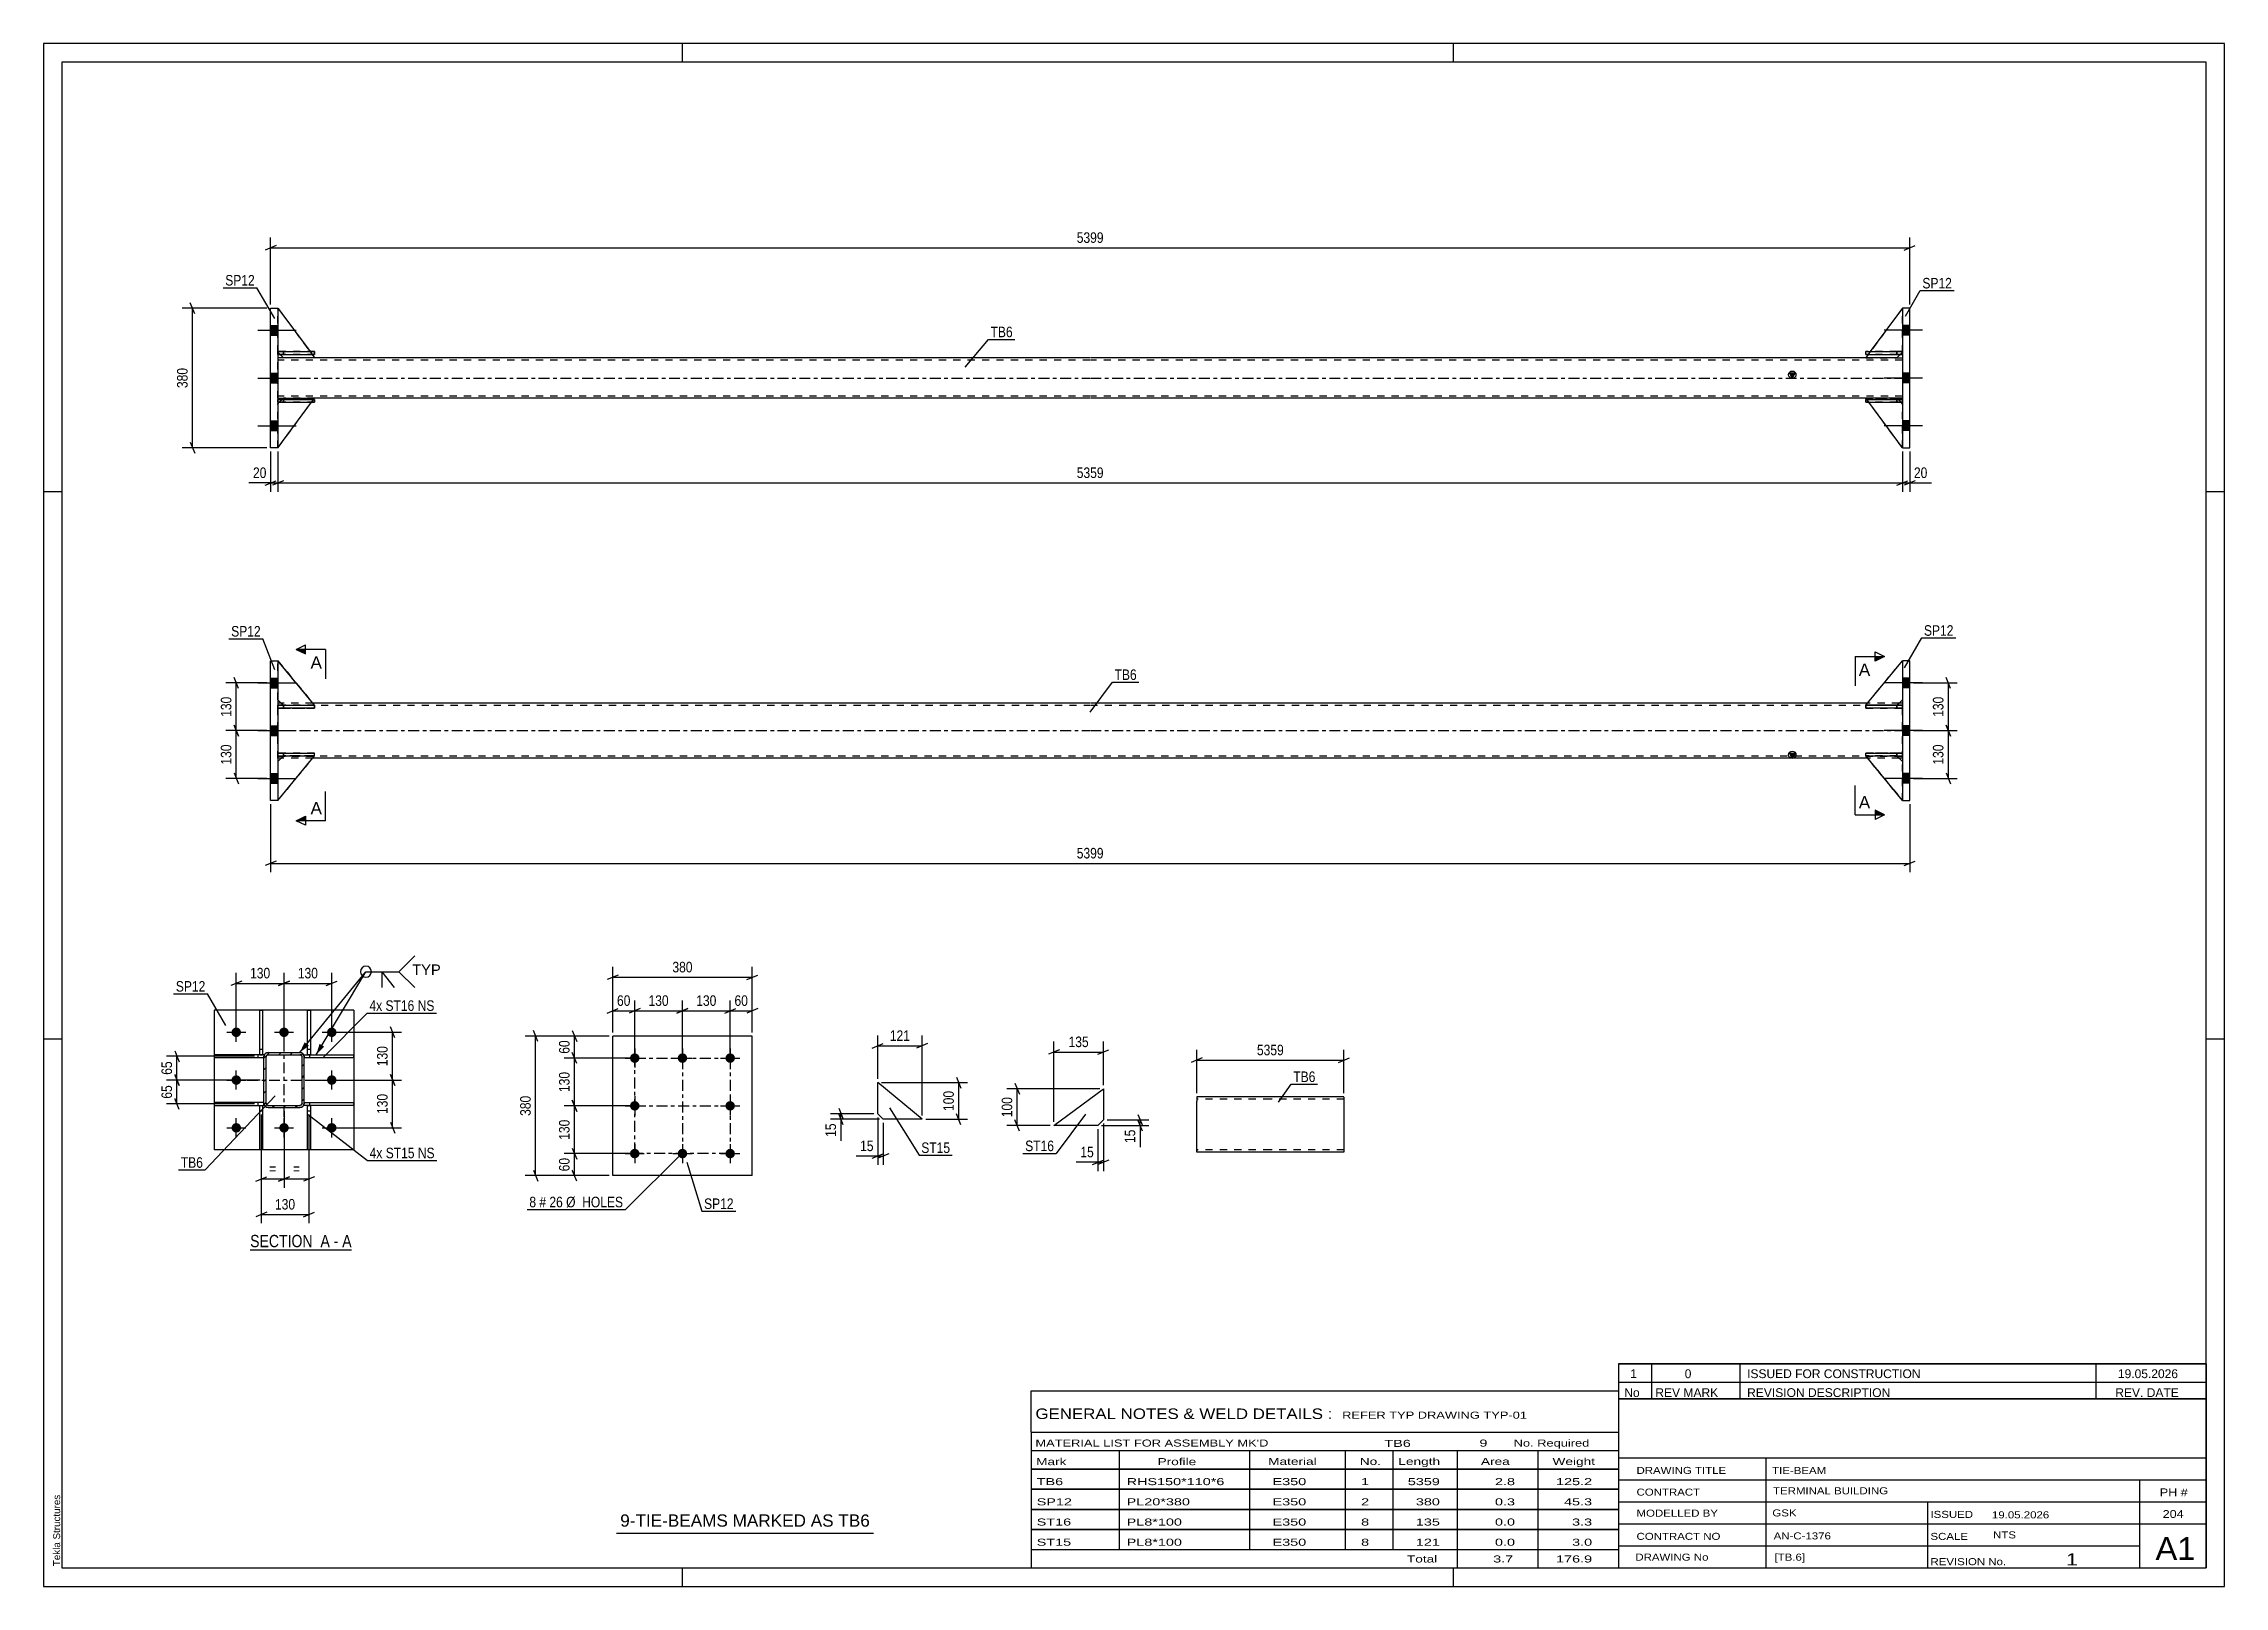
# Model space of a CAD drawing. Header units: millimetres. Extents: x 0 to 594, y 0 to 420.
import ezdxf

# ---------------------------------------------------------------- set-up
doc = ezdxf.new("R2010")
doc.units = ezdxf.units.MM
doc.linetypes.add('DXK_LINE_DOT2', pattern=[3.9198, 1.9599, -1.9599])
doc.linetypes.add('DXK_LINE_DOT3', pattern=[5.9187, 2.979, -0.9799, 0.9799, -0.9799])
doc.styles.add('Arial', font='ARIAL.TTF', dxfattribs={"height": 0.2})
doc.styles.add('Arial Narrow', font='ARIALN.TTF', dxfattribs={"height": 0.2})

# ---------------------------------------------------------------- blocks, each defined once
blk = doc.blocks.new('Unknown-490075028-1163')
at = {"color": 5, "linetype": 'Continuous'}
for p, q in [((594, 420), (0, 420)), ((0, 420), (0, 0)), ((174, 415), (174, 420)), ((384, 415), (384, 420)), ((594, 0), (594, 420)), ((589, 415), (5, 415)), ((5, 415), (5, 5)), ((589, 5), (589, 415)), ((5, 298), (0, 298)), ((594, 298), (589, 298)), ((5, 149), (0, 149)), ((594, 149), (589, 149)), ((0, 0), (594, 0)), ((5, 5), (589, 5)), ((174, 0), (174, 5)), ((384, 0), (384, 5))]:
    blk.add_line(p, q, dxfattribs=at)
at = {"color": 174, "linetype": 'Continuous', "style": 'Arial'}
blk.add_text('Tekla Structures', height=1.9102, rotation=90, dxfattribs=at).set_placement((4.5, 5.5))
blk = doc.blocks.new('Unknown-490075028-3567')
at = {"color": 7, "linetype": 'Continuous'}
for p, q in [((429, 51.05), (429, 5)), ((429, 51.05), (589, 51.05)), ((589, 51), (589, 5)), ((429, 35), (589, 35)), ((469.14, 35), (469.14, 5)), ((429, 29), (589, 29)), ((571, 5.05), (571, 29.05)), ((429, 23), (589, 23)), ((513.14, 23), (513.14, 5)), ((429, 17), (589, 17)), ((429, 11), (571, 11)), ((429, 5), (589, 5))]:
    blk.add_line(p, q, dxfattribs=at)
at = {"color": 7, "style": 'Arial Narrow'}
for s, height, width, p in [('DRAWING TITLE', 1.9089, 1.425378, (433.88, 30.61)), ('TIE-BEAM', 1.909, 1.425378, (470.81, 30.59)), ('CONTRACT', 1.909, 1.425378, (433.88, 24.71)), ('TERMINAL BUILDING', 1.9089, 1.425378, (471.06, 25.07)), ('MODELLED BY', 1.9089, 1.425378, (433.88, 18.98)), ('GSK', 1.909, 1.425378, (470.88, 19.04)), ('ISSUED', 1.909, 1.425378, (513.94, 18.64)), ('19.05.2026', 1.909, 1.425378, (530.69, 18.52)), ('CONTRACT NO', 1.9089, 1.425378, (433.88, 12.66)), ('AN-C-1376', 1.909, 1.425378, (471.23, 12.78)), ('SCALE', 1.909, 1.425378, (513.94, 12.65)), ('A1', 6.204, 1.25, (575.24, 7.2)), ('DRAWING No', 1.909, 1.425378, (433.56, 7)), ('[TB.6]', 1.909, 1.425378, (471.46, 6.99)), ('REVISION No.', 1.9089, 1.425378, (513.94, 5.77)), ('1', 3.34, 1.5, (550.91, 5.68))]:
    blk.add_text(s, height=height, dxfattribs=dict(at, width=width)).set_placement(p)
at = {"color": 7, "linetype": 'Continuous', "style": 'Arial Narrow'}
for s, height, width, p in [('PH #', 2.1, 1.42538, (576.4, 24.55)), ('204', 2.1, 1.42538, (577.19, 18.65)), ('NTS', 1.909, 1.425378, (531, 13.05))]:
    blk.add_text(s, height=height, dxfattribs=dict(at, width=width)).set_placement(p)
blk = doc.blocks.new('Unknown-490075028-3568')
at = {"color": 7, "linetype": 'Continuous'}
for p, q in [((429, 60.55), (589, 60.55)), ((589, 60.55), (429, 60.55)), ((429, 60.55), (429, 55.55)), ((438, 60.55), (438, 55.55)), ((462, 60.55), (462, 55.55)), ((559, 60.55), (559, 55.55)), ((589, 60.55), (589, 55.55)), ((429, 55.55), (589, 55.55)), ((429, 55.55), (429, 51.05)), ((429, 55.55), (589, 55.55)), ((438, 55.55), (438, 51.05)), ((462, 55.55), (462, 51.05)), ((559, 55.55), (559, 51.05)), ((589, 55.55), (589, 51.05)), ((589, 51.05), (429, 51.05))]:
    blk.add_line(p, q, dxfattribs=at)
at = {"color": 7, "linetype": 'Continuous', "style": 'Arial Narrow'}
for s, height, width, p in [('No', 2.386, 1.2, (430.54, 51.55)), ('1', 2.39, 1.196471, (432.16, 56.7)), ('REV MARK', 2.386, 1.2, (439, 51.55)), ('0', 2.39, 1.196471, (447, 56.7)), ('REVISION DESCRIPTION', 2.3861, 1.2, (464, 51.55)), ('ISSUED FOR CONSTRUCTION', 2.3861, 1.196471, (464, 56.7)), ('REV. DATE', 2.386, 1.2, (564.28, 51.55)), ('19.05.2026', 2.386, 1.196471, (565, 56.7))]:
    blk.add_text(s, height=height, dxfattribs=dict(at, width=width)).set_placement(p)
blk = doc.blocks.new('Unknown-490075028-3569')
at = {"color": 7, "linetype": 'Continuous'}
for p, q in [((269, 53.25), (429, 53.25)), ((269, 42), (269, 53.25)), ((429, 53.25), (429, 42)), ((269, 42), (429, 42)), ((269, 42), (269, 37)), ((429, 42), (429, 37)), ((269, 37), (429, 37)), ((269, 37), (269, 32)), ((293, 37), (293, 32)), ((328.5, 37), (328.5, 32)), ((354.5, 37), (354.5, 32)), ((367.5, 37), (367.5, 32)), ((385, 37), (385, 32)), ((407, 37), (407, 32)), ((429, 37), (429, 32)), ((269, 32), (429, 32)), ((269, 31.95), (269, 26.55)), ((269, 31.95), (429, 31.95)), ((293, 32), (293, 26.5)), ((328.5, 32), (328.5, 26.5)), ((354.5, 32), (354.5, 26.5)), ((367.5, 32), (367.5, 26.5)), ((385, 32), (385, 26.5)), ((407, 32), (407, 26.5)), ((429, 31.95), (429, 26.55)), ((269, 26.55), (429, 26.55)), ((269, 26.45), (269, 21.05)), ((269, 26.45), (429, 26.45)), ((293, 26.5), (293, 21)), ((328.5, 26.5), (328.5, 21)), ((354.5, 26.5), (354.5, 21)), ((367.5, 26.5), (367.5, 21)), ((385, 26.5), (385, 21)), ((407, 26.5), (407, 21)), ((429, 26.45), (429, 21.05)), ((269, 21.05), (429, 21.05)), ((269, 20.95), (269, 15.55)), ((269, 20.95), (429, 20.95)), ((293, 21), (293, 15.5)), ((328.5, 21), (328.5, 15.5)), ((354.5, 21), (354.5, 15.5)), ((367.5, 21), (367.5, 15.5)), ((385, 21), (385, 15.5)), ((407, 21), (407, 15.5)), ((429, 20.95), (429, 15.55)), ((269, 15.55), (429, 15.55)), ((269, 15.45), (269, 10.05)), ((269, 15.45), (429, 15.45)), ((293, 15.5), (293, 10)), ((328.5, 15.5), (328.5, 10)), ((354.5, 15.5), (354.5, 10)), ((367.5, 15.5), (367.5, 10)), ((385, 15.5), (385, 10)), ((407, 15.5), (407, 10)), ((429, 15.45), (429, 10.05)), ((269, 10.05), (429, 10.05)), ((269, 10), (429, 10)), ((269, 10), (269, 5)), ((385, 10), (385, 5)), ((407, 10), (407, 5)), ((429, 10), (429, 5)), ((269, 5), (429, 5))]:
    blk.add_line(p, q, dxfattribs=at)
at = {"color": 7, "style": 'Arial Narrow'}
for s, height, width, p in [('GENERAL NOTES & WELD DETAILS :', 2.8633, 1.4, (270.15, 45.56)), ('REFER TYP DRAWING TYP-01', 1.9089, 1.6, (353.7, 45.66)), ("MATERIAL LIST FOR ASSEMBLY MK'D", 1.9089, 1.6, (270.15, 38.06)), ('TB6', 1.909, 1.794707, (365.2, 37.97)), ('9', 1.91, 1.794707, (391.08, 38.06)), ('No. Required', 1.9089, 1.6, (400.41, 38.06)), ('Mark', 1.909, 1.7, (270.34, 33)), ('Profile', 1.909, 1.7, (303.41, 33)), ('Material', 1.909, 1.7, (333.54, 33.06)), ('No.', 1.909, 1.7, (358.5, 33.06)), ('Length', 1.909, 1.7, (369, 33.06)), ('Area', 1.909, 1.7, (391.5, 33.06)), ('Weight', 1.909, 1.7, (411, 33.06))]:
    blk.add_text(s, height=height, dxfattribs=dict(at, width=width)).set_placement(p)
at = {"color": 7, "linetype": 'Continuous', "style": 'Arial Narrow'}
for s, height, width, p in [('TB6', 1.909, 1.794707, (270.5, 27.56)), ('SP12', 1.909, 1.794707, (270.5, 22.06)), ('RHS150*110*6', 1.9089, 1.794707, (295, 27.56)), ('PL20*380', 1.909, 1.794707, (295, 22.06)), ('E350', 1.909, 1.794707, (334.74, 27.56)), ('E350', 1.909, 1.794707, (334.74, 22.06)), ('2', 1.91, 1.794707, (358.86, 22.06)), ('1', 1.91, 1.794707, (358.86, 27.56)), ('5359', 1.909, 1.794707, (371.58, 27.56)), ('380', 1.909, 1.794707, (373.77, 22.06)), ('0.3', 1.909, 1.794707, (395.32, 22.06)), ('2.8', 1.909, 1.794707, (395.32, 27.56)), ('125.2', 1.909, 1.794707, (411.96, 27.56)), ('45.3', 1.909, 1.794707, (414.14, 22.06)), ('ST16', 1.909, 1.794707, (270.5, 16.56)), ('PL8*100', 1.909, 1.794707, (295, 16.56)), ('E350', 1.909, 1.794707, (334.74, 16.56)), ('8', 1.91, 1.794707, (358.86, 16.56)), ('135', 1.909, 1.794707, (373.77, 16.56)), ('0.0', 1.909, 1.794707, (395.32, 16.56)), ('3.3', 1.909, 1.794707, (416.33, 16.56)), ('ST15', 1.909, 1.794707, (270.5, 11.06)), ('PL8*100', 1.909, 1.794707, (295, 11.06)), ('E350', 1.909, 1.794707, (334.74, 11.06)), ('8', 1.91, 1.794707, (358.86, 11.06)), ('121', 1.909, 1.794707, (373.77, 11.06)), ('0.0', 1.909, 1.794707, (395.32, 11.06)), ('3.0', 1.909, 1.794707, (416.33, 11.06)), ('Total', 1.909, 1.7, (371.33, 6.5)), ('3.7', 1.909, 1.794707, (394.83, 6.5)), ('176.9', 1.909, 1.794707, (411.96, 6.5))]:
    blk.add_text(s, height=height, dxfattribs=dict(at, width=width)).set_placement(p)
blk = doc.blocks.new('Unknown-490075028-3570')
at = {"color": 7, "linetype": 'Continuous'}
blk.add_line((156, 14.5), (226, 14.5), dxfattribs=at)
at = {"color": 7, "style": 'Arial'}
blk.add_text('9-TIE-BEAMS MARKED AS TB6', height=3.3428, dxfattribs=at).set_placement((157.06, 16.25))
blk = doc.blocks.new('Unknown-490075028-13 - 1405')
at = {"color": 6, "linetype": 'Continuous'}
blk.add_line((56.25, 91.59), (83.9, 91.59), dxfattribs=at)
at = {"color": 0, "linetype": 'Continuous'}
blk.add_wipeout([(74.36, 92.34), (74.36, 95.84), (56.25, 95.84), (56.25, 92.34)], dxfattribs=at)
blk.add_wipeout([(77.96, 92.34), (77.96, 95.84), (75.41, 95.84), (75.41, 92.34)], dxfattribs=at)
at = {"color": 7, "linetype": 'Continuous', "style": 'Arial Narrow'}
blk.add_text('SECTION ', height=3.34, dxfattribs=at).set_placement((56.25, 92.34))
at = {"color": 0, "linetype": 'Continuous'}
blk.add_wipeout([(80.29, 92.34), (80.29, 95.84), (79.01, 95.84), (79.01, 92.34)], dxfattribs=at)
at = {"color": 7, "linetype": 'Continuous', "style": 'Arial Narrow'}
blk.add_text('A', height=3.34, dxfattribs=at).set_placement((75.41, 92.34))
at = {"color": 0, "linetype": 'Continuous'}
blk.add_wipeout([(83.9, 92.34), (83.9, 95.84), (81.34, 95.84), (81.34, 92.34)], dxfattribs=at)
at = {"color": 7, "linetype": 'Continuous', "style": 'Arial Narrow'}
for s, p in [('A', (81.34, 92.34)), ('-', (79.01, 92.34))]:
    blk.add_text(s, height=3.34, dxfattribs=at).set_placement(p)
blk = doc.blocks.new('Part-490075028-1810 - 1795')
at = {"color": 2, "linetype": 'Continuous'}
for p, q in [((63.81, 239.86), (73.81, 239.86)), ((63.81, 239.86), (63.81, 239.86)), ((63.81, 239.86), (63.81, 239.06)), ((73.81, 239.06), (63.81, 239.06)), ((63.81, 239.06), (63.81, 239.06)), ((73.81, 239.06), (73.81, 239.86))]:
    blk.add_line(p, q, dxfattribs=at)
at = {"color": 7, "linetype": 'DXK_LINE_DOT2'}
for p, q in [((63.81, 239.06), (63.81, 239.86)), ((65.31, 239.86), (63.81, 239.86)), ((65.31, 239.06), (63.81, 239.06)), ((73.81, 239.86), (65.31, 239.86)), ((65.31, 239.86), (65.31, 239.06)), ((65.31, 239.06), (73.81, 239.06))]:
    blk.add_line(p, q, dxfattribs=at)
blk = doc.blocks.new('Part-490075028-1802 - 1795')
at = {"color": 7, "linetype": 'DXK_LINE_DOT2'}
for p, q in [((506.31, 239.86), (496.31, 239.86)), ((496.31, 239.86), (506.31, 239.86)), ((496.31, 239.86), (496.31, 239.06)), ((504.81, 239.06), (496.31, 239.06)), ((496.31, 239.06), (506.31, 239.06)), ((504.81, 239.86), (504.81, 239.06)), ((504.81, 239.06), (506.31, 239.06)), ((506.31, 239.06), (506.31, 239.86))]:
    blk.add_line(p, q, dxfattribs=at)
blk = doc.blocks.new('Part-490075028-1850 - 1795')
at = {"linetype": 'Continuous'}
blk.add_hatch(color=2, dxfattribs=at).paths.add_polyline_path([(476.31, 225.46), (475.51, 226.86), (477.11, 226.86)])
at = {"color": 2, "linetype": 'Continuous'}
for p, q in [((64.72, 240.46), (63.81, 240.46)), ((285.01, 240.46), (73.32, 240.46)), ((496.8, 240.46), (285.11, 240.46)), ((506.31, 240.46), (505.4, 240.46)), ((476.31, 225.46), (475.51, 226.86)), ((475.51, 226.86), (477.11, 226.86)), ((477.11, 226.86), (476.31, 225.46)), ((64.71, 225.46), (63.81, 225.46)), ((285.01, 225.46), (73.31, 225.46)), ((496.82, 225.46), (285.11, 225.46)), ((506.31, 225.46), (505.42, 225.46))]:
    blk.add_line(p, q, dxfattribs=at)
at = {"color": 7, "linetype": 'DXK_LINE_DOT2'}
for p, q in [((63.81, 225.46), (63.81, 240.46)), ((63.81, 239.86), (285.01, 239.86)), ((73.32, 240.46), (64.72, 240.46)), ((285.11, 239.86), (506.31, 239.86)), ((505.4, 240.46), (496.8, 240.46)), ((506.31, 225.46), (506.31, 240.46)), ((285.01, 226.06), (63.81, 226.06)), ((506.31, 226.06), (285.11, 226.06)), ((73.31, 225.46), (64.71, 225.46)), ((505.42, 225.46), (496.82, 225.46))]:
    blk.add_line(p, q, dxfattribs=at)
at = {"color": 7, "linetype": 'DXK_LINE_DOT3'}
for p, q in [((63.81, 232.96), (285.01, 232.96)), ((285.11, 232.96), (506.31, 232.96))]:
    blk.add_line(p, q, dxfattribs=at)
at = {"color": 2, "linetype": 'Continuous'}
blk.add_circle((476.31, 226.36), 1, dxfattribs=at)
blk = doc.blocks.new('Part-490075028-1813 - 1795')
at = {"color": 2, "linetype": 'Continuous'}
for p, q in [((496.31, 226.06), (496.31, 226.86)), ((496.31, 226.86), (506.31, 226.86)), ((496.31, 226.06), (496.32, 226.06)), ((506.31, 226.06), (497.14, 226.06)), ((506.31, 226.06), (506.31, 226.86)), ((506.31, 226.86), (506.31, 226.86)), ((506.31, 226.06), (506.31, 226.06))]:
    blk.add_line(p, q, dxfattribs=at)
at = {"color": 7, "linetype": 'DXK_LINE_DOT2'}
for p, q in [((504.81, 226.86), (496.31, 226.86)), ((496.31, 226.06), (504.81, 226.06)), ((497.14, 226.06), (496.32, 226.06)), ((504.81, 226.06), (504.81, 226.86)), ((504.81, 226.86), (506.31, 226.86)), ((504.81, 226.06), (506.31, 226.06)), ((506.31, 226.06), (506.31, 226.86))]:
    blk.add_line(p, q, dxfattribs=at)
blk = doc.blocks.new('Part-490075028-1801 - 1795')
at = {"color": 2, "linetype": 'Continuous'}
for p, q in [((508.31, 251.96), (506.31, 251.96)), ((506.31, 251.96), (506.31, 213.96)), ((508.31, 213.96), (508.31, 251.96)), ((506.31, 213.96), (508.31, 213.96))]:
    blk.add_line(p, q, dxfattribs=at)
blk = doc.blocks.new('Part-490075028-1807 - 1795')
at = {"color": 2, "linetype": 'Continuous'}
for p, q in [((61.81, 213.96), (61.81, 251.96)), ((61.81, 251.96), (63.81, 251.96)), ((63.81, 251.96), (63.81, 213.96)), ((63.81, 213.96), (61.81, 213.96))]:
    blk.add_line(p, q, dxfattribs=at)
blk = doc.blocks.new('Bolt-490075028-1814 - 1795')
at = {"linetype": 'Continuous'}
for points in [[(506.31, 247.26), (506.31, 244.66), (508.31, 244.66), (508.31, 247.26)], [(506.31, 247.26), (506.31, 244.66), (508.31, 244.66), (508.31, 247.26)], [(506.31, 247.26), (506.31, 244.66), (508.31, 244.66), (508.31, 247.26)], [(506.31, 234.26), (506.31, 231.66), (508.31, 231.66), (508.31, 234.26)], [(506.31, 234.26), (506.31, 231.66), (508.31, 231.66), (508.31, 234.26)], [(506.31, 221.26), (506.31, 218.66), (508.31, 218.66), (508.31, 221.26)], [(506.31, 221.26), (506.31, 218.66), (508.31, 218.66), (508.31, 221.26)], [(506.31, 221.26), (506.31, 218.66), (508.31, 218.66), (508.31, 221.26)]]:
    blk.add_hatch(color=1, dxfattribs=at).paths.add_polyline_path(points)
at = {"color": 1, "linetype": 'Continuous'}
for p, q in [((511.81, 245.96), (501.31, 245.96)), ((511.81, 245.96), (501.31, 245.96)), ((511.81, 245.96), (501.31, 245.96)), ((508.31, 247.26), (506.31, 247.26)), ((508.31, 247.26), (506.31, 247.26)), ((508.31, 247.26), (506.31, 247.26)), ((508.31, 244.66), (506.31, 244.66)), ((508.31, 244.66), (506.31, 244.66)), ((508.31, 244.66), (506.31, 244.66)), ((511.81, 232.96), (501.31, 232.96)), ((511.81, 232.96), (501.31, 232.96)), ((508.31, 234.26), (506.31, 234.26)), ((508.31, 234.26), (506.31, 234.26)), ((508.31, 231.66), (506.31, 231.66)), ((508.31, 231.66), (506.31, 231.66)), ((511.81, 219.96), (501.31, 219.96)), ((511.81, 219.96), (501.31, 219.96)), ((511.81, 219.96), (501.31, 219.96)), ((508.31, 221.26), (506.31, 221.26)), ((508.31, 221.26), (506.31, 221.26)), ((508.31, 221.26), (506.31, 221.26)), ((508.31, 218.66), (506.31, 218.66)), ((508.31, 218.66), (506.31, 218.66)), ((508.31, 218.66), (506.31, 218.66))]:
    blk.add_line(p, q, dxfattribs=at)
blk = doc.blocks.new('Bolt-490075028-1815 - 1795')
at = {"linetype": 'Continuous'}
for points in [[(61.81, 247.26), (61.81, 244.66), (63.81, 244.66), (63.81, 247.26)], [(61.81, 247.26), (61.81, 244.66), (63.81, 244.66), (63.81, 247.26)], [(61.81, 247.26), (61.81, 244.66), (63.81, 244.66), (63.81, 247.26)], [(61.81, 234.26), (61.81, 231.66), (63.81, 231.66), (63.81, 234.26)], [(61.81, 234.26), (61.81, 231.66), (63.81, 231.66), (63.81, 234.26)], [(61.81, 221.26), (61.81, 218.66), (63.81, 218.66), (63.81, 221.26)], [(61.81, 221.26), (61.81, 218.66), (63.81, 218.66), (63.81, 221.26)], [(61.81, 221.26), (61.81, 218.66), (63.81, 218.66), (63.81, 221.26)]]:
    blk.add_hatch(color=1, dxfattribs=at).paths.add_polyline_path(points)
at = {"color": 1, "linetype": 'Continuous'}
for p, q in [((58.31, 245.96), (68.81, 245.96)), ((58.31, 245.96), (68.81, 245.96)), ((58.31, 245.96), (68.81, 245.96)), ((61.81, 247.26), (63.81, 247.26)), ((61.81, 247.26), (63.81, 247.26)), ((61.81, 247.26), (63.81, 247.26)), ((61.81, 244.66), (63.81, 244.66)), ((61.81, 244.66), (63.81, 244.66)), ((61.81, 244.66), (63.81, 244.66)), ((58.31, 232.96), (68.81, 232.96)), ((58.31, 232.96), (68.81, 232.96)), ((61.81, 234.26), (63.81, 234.26)), ((61.81, 234.26), (63.81, 234.26)), ((61.81, 231.66), (63.81, 231.66)), ((61.81, 231.66), (63.81, 231.66)), ((58.31, 219.96), (68.81, 219.96)), ((58.31, 219.96), (68.81, 219.96)), ((58.31, 219.96), (68.81, 219.96)), ((61.81, 221.26), (63.81, 221.26)), ((61.81, 221.26), (63.81, 221.26)), ((61.81, 221.26), (63.81, 221.26)), ((61.81, 218.66), (63.81, 218.66)), ((61.81, 218.66), (63.81, 218.66)), ((61.81, 218.66), (63.81, 218.66))]:
    blk.add_line(p, q, dxfattribs=at)
blk = doc.blocks.new('Part-490075028-1818 - 1795')
at = {"color": 7, "linetype": 'DXK_LINE_DOT2'}
for p, q in [((496.31, 239.87), (506.31, 251.96)), ((496.31, 239.87), (506.31, 251.96)), ((506.31, 251.96), (506.31, 241.37)), ((496.31, 239.87), (496.31, 239.87)), ((504.81, 239.87), (496.31, 239.87)), ((504.81, 239.87), (496.31, 239.87)), ((506.31, 241.37), (504.81, 239.87)), ((506.31, 241.37), (504.81, 239.87)), ((504.81, 239.87), (504.81, 239.87))]:
    blk.add_line(p, q, dxfattribs=at)
blk = doc.blocks.new('Part-490075028-1821 - 1795')
at = {"color": 2, "linetype": 'Continuous'}
for p, q in [((496.31, 226.07), (496.31, 226.07)), ((497.14, 226.07), (496.31, 226.07)), ((506.31, 213.96), (496.31, 226.07)), ((506.31, 224.57), (504.82, 226.06)), ((506.31, 213.96), (506.31, 213.96))]:
    blk.add_line(p, q, dxfattribs=at)
at = {"color": 7, "linetype": 'DXK_LINE_DOT2'}
for p, q in [((504.81, 226.07), (496.31, 226.07)), ((506.31, 213.96), (496.31, 226.07)), ((504.81, 226.07), (497.14, 226.07)), ((504.82, 226.06), (504.81, 226.07)), ((504.81, 226.07), (504.81, 226.07)), ((506.31, 224.57), (504.81, 226.07)), ((506.31, 213.96), (506.31, 224.57)), ((506.31, 213.96), (506.31, 213.96))]:
    blk.add_line(p, q, dxfattribs=at)
blk = doc.blocks.new('Part-490075028-1824 - 1795')
at = {"color": 7, "linetype": 'DXK_LINE_DOT2'}
for p, q in [((496.31, 226.07), (496.31, 226.07)), ((504.81, 226.07), (496.31, 226.07)), ((496.31, 226.07), (506.31, 213.96)), ((504.81, 226.07), (496.31, 226.07)), ((506.31, 213.96), (496.31, 226.07)), ((506.31, 224.57), (504.81, 226.07)), ((504.81, 226.07), (504.81, 226.07)), ((506.31, 224.57), (504.81, 226.07)), ((506.31, 213.96), (506.31, 224.57))]:
    blk.add_line(p, q, dxfattribs=at)
blk = doc.blocks.new('Part-490075028-1827 - 1795')
at = {"color": 7, "linetype": 'DXK_LINE_DOT2'}
for p, q in [((506.31, 226.86), (496.31, 226.86)), ((496.31, 226.86), (506.31, 226.86)), ((496.31, 226.06), (496.31, 226.86)), ((504.81, 226.06), (496.31, 226.06)), ((496.31, 226.06), (506.31, 226.06)), ((504.81, 226.86), (504.81, 226.06)), ((504.81, 226.06), (506.31, 226.06)), ((506.31, 226.06), (506.31, 226.86))]:
    blk.add_line(p, q, dxfattribs=at)
blk = doc.blocks.new('Part-490075028-1830 - 1795')
at = {"color": 7, "linetype": 'DXK_LINE_DOT2'}
for p, q in [((63.81, 241.37), (63.81, 251.96)), ((63.81, 251.96), (73.81, 239.87)), ((73.81, 239.87), (63.81, 251.96)), ((65.31, 239.87), (63.81, 241.37)), ((63.81, 241.37), (65.31, 239.87)), ((73.81, 239.87), (65.31, 239.87)), ((65.31, 239.87), (65.31, 239.87)), ((65.31, 239.87), (73.81, 239.87)), ((73.81, 239.87), (73.81, 239.87))]:
    blk.add_line(p, q, dxfattribs=at)
blk = doc.blocks.new('Part-490075028-1833 - 1795')
at = {"color": 2, "linetype": 'Continuous'}
for p, q in [((63.81, 213.96), (73.81, 226.07)), ((63.81, 224.57), (65.3, 226.06)), ((73.81, 226.07), (72.99, 226.07)), ((73.81, 226.07), (73.81, 226.07)), ((63.81, 213.96), (63.81, 213.96))]:
    blk.add_line(p, q, dxfattribs=at)
at = {"color": 7, "linetype": 'DXK_LINE_DOT2'}
for p, q in [((63.81, 224.57), (65.31, 226.07)), ((63.81, 213.96), (73.81, 226.07)), ((65.3, 226.06), (65.31, 226.07)), ((72.99, 226.07), (65.31, 226.07)), ((65.31, 226.07), (65.31, 226.07)), ((65.31, 226.07), (73.81, 226.07)), ((63.81, 224.57), (63.81, 213.96)), ((63.81, 213.96), (63.81, 213.96))]:
    blk.add_line(p, q, dxfattribs=at)
blk = doc.blocks.new('Part-490075028-1836 - 1795')
at = {"color": 7, "linetype": 'DXK_LINE_DOT2'}
for p, q in [((65.31, 226.07), (63.81, 224.57)), ((63.81, 213.96), (73.81, 226.07)), ((63.81, 224.57), (65.31, 226.07)), ((63.81, 213.96), (73.81, 226.07)), ((73.81, 226.07), (65.31, 226.07)), ((65.31, 226.07), (65.31, 226.07)), ((65.31, 226.07), (73.81, 226.07)), ((73.81, 226.07), (73.81, 226.07)), ((63.81, 224.57), (63.81, 213.96))]:
    blk.add_line(p, q, dxfattribs=at)
blk = doc.blocks.new('Part-490075028-1839 - 1795')
at = {"color": 2, "linetype": 'Continuous'}
for p, q in [((63.81, 226.86), (73.81, 226.86)), ((63.81, 226.86), (63.81, 226.86)), ((63.81, 226.86), (63.81, 226.06)), ((72.99, 226.06), (63.81, 226.06)), ((63.81, 226.06), (63.81, 226.06)), ((73.81, 226.06), (73.81, 226.86)), ((73.81, 226.06), (73.81, 226.06))]:
    blk.add_line(p, q, dxfattribs=at)
at = {"color": 7, "linetype": 'DXK_LINE_DOT2'}
for p, q in [((63.81, 226.06), (63.81, 226.86)), ((65.31, 226.86), (63.81, 226.86)), ((65.31, 226.06), (63.81, 226.06)), ((73.81, 226.86), (65.31, 226.86)), ((65.31, 226.86), (65.31, 226.06)), ((73.81, 226.06), (65.31, 226.06)), ((73.81, 226.06), (72.99, 226.06)), ((73.81, 226.06), (73.81, 226.06))]:
    blk.add_line(p, q, dxfattribs=at)
blk = doc.blocks.new('Part-490075028-1842 - 1795')
at = {"color": 7, "linetype": 'DXK_LINE_DOT2'}
for p, q in [((63.81, 239.86), (63.81, 239.06)), ((65.31, 239.86), (63.81, 239.86)), ((73.81, 239.86), (63.81, 239.86)), ((63.81, 239.06), (73.81, 239.06)), ((73.81, 239.06), (63.81, 239.06)), ((65.31, 239.06), (65.31, 239.86)), ((65.31, 239.86), (73.81, 239.86)), ((73.81, 239.86), (73.81, 239.06))]:
    blk.add_line(p, q, dxfattribs=at)
blk = doc.blocks.new('Part-490075028-1845 - 1795')
at = {"color": 7, "linetype": 'DXK_LINE_DOT2'}
for p, q in [((63.81, 226.06), (63.81, 226.86)), ((65.31, 226.86), (63.81, 226.86)), ((73.81, 226.86), (63.81, 226.86)), ((63.81, 226.06), (73.81, 226.06)), ((73.81, 226.06), (63.81, 226.06)), ((65.31, 226.06), (65.31, 226.86)), ((65.31, 226.86), (73.81, 226.86)), ((73.81, 226.06), (73.81, 226.86))]:
    blk.add_line(p, q, dxfattribs=at)
blk = doc.blocks.new('Part-490075028-1857 - 1795')
at = {"color": 2, "linetype": 'Continuous'}
for p, q in [((496.31, 239.87), (506.31, 251.96)), ((496.31, 239.87), (496.31, 239.87)), ((504.81, 239.87), (496.31, 239.87)), ((504.81, 239.87), (506.31, 241.37)), ((504.81, 239.87), (504.81, 239.87))]:
    blk.add_line(p, q, dxfattribs=at)
at = {"color": 7, "linetype": 'DXK_LINE_DOT2'}
for p, q in [((496.31, 239.87), (506.31, 251.96)), ((506.31, 251.96), (506.31, 241.37)), ((504.81, 239.87), (496.31, 239.87)), ((506.31, 241.37), (504.81, 239.87))]:
    blk.add_line(p, q, dxfattribs=at)
blk = doc.blocks.new('Part-490075028-1860 - 1795')
at = {"color": 2, "linetype": 'Continuous'}
for p, q in [((496.31, 239.06), (496.31, 239.86)), ((496.31, 239.86), (506.31, 239.86)), ((506.31, 239.06), (496.31, 239.06)), ((506.31, 239.06), (506.31, 239.86)), ((506.31, 239.86), (506.31, 239.86)), ((506.31, 239.06), (506.31, 239.06))]:
    blk.add_line(p, q, dxfattribs=at)
at = {"color": 7, "linetype": 'DXK_LINE_DOT2'}
for p, q in [((504.81, 239.86), (496.31, 239.86)), ((496.31, 239.06), (504.81, 239.06)), ((504.81, 239.06), (504.81, 239.86)), ((504.81, 239.86), (506.31, 239.86)), ((504.81, 239.06), (506.31, 239.06)), ((506.31, 239.06), (506.31, 239.86))]:
    blk.add_line(p, q, dxfattribs=at)
blk = doc.blocks.new('Part-490075028-1863 - 1795')
at = {"color": 2, "linetype": 'Continuous'}
for p, q in [((73.81, 239.87), (63.81, 251.96)), ((65.31, 239.87), (63.81, 241.37)), ((65.31, 239.87), (65.31, 239.87)), ((65.31, 239.87), (73.81, 239.87)), ((73.81, 239.87), (73.81, 239.87))]:
    blk.add_line(p, q, dxfattribs=at)
at = {"color": 7, "linetype": 'DXK_LINE_DOT2'}
for p, q in [((63.81, 241.37), (63.81, 251.96)), ((63.81, 251.96), (73.81, 239.87)), ((65.31, 239.87), (63.81, 241.37)), ((73.81, 239.87), (65.31, 239.87))]:
    blk.add_line(p, q, dxfattribs=at)
blk = doc.blocks.new('Part-490075028-2233 - 2227')
at = {"color": 2, "linetype": 'Continuous'}
for p, q in [((314.1, 133.25), (314.1, 132.05)), ((334.1, 133.25), (314.1, 133.25)), ((314.1, 118.99), (314.1, 132.05)), ((354.2, 133.25), (334.2, 133.25)), ((354.2, 133.16), (354.2, 133.25)), ((354.2, 133.16), (354.2, 132.05)), ((354.2, 132.05), (354.2, 118.25)), ((314.1, 118.34), (314.1, 118.99)), ((314.1, 118.25), (314.1, 118.34)), ((334.1, 118.25), (314.1, 118.25)), ((354.2, 118.25), (334.2, 118.25))]:
    blk.add_line(p, q, dxfattribs=at)
at = {"color": 7, "linetype": 'DXK_LINE_DOT2'}
for p, q in [((334.1, 132.65), (314.1, 132.65)), ((354.2, 132.65), (334.2, 132.65)), ((354.2, 132.9), (354.2, 132.05)), ((314.1, 118.99), (314.1, 118.6)), ((314.1, 118.85), (314.1, 118.9)), ((334.1, 118.85), (314.1, 118.85)), ((354.2, 118.85), (334.2, 118.85)), ((354.2, 118.9), (354.2, 118.99)), ((354.2, 118.85), (354.2, 118.9)), ((354.2, 118.85), (354.2, 118.9)), ((314.1, 118.25), (314.1, 118.25))]:
    blk.add_line(p, q, dxfattribs=at)
blk = doc.blocks.new('Part-490075028-1737 - 1731')
at = {"color": 2, "linetype": 'Continuous'}
for p, q in [((275.18, 125.47), (288.67, 135.47)), ((288.67, 135.47), (288.68, 126.97)), ((287.18, 125.47), (275.18, 125.47)), ((288.68, 126.97), (287.18, 125.47))]:
    blk.add_line(p, q, dxfattribs=at)
blk = doc.blocks.new('Bolt-490075028-1993 - 1982')
at = {"linetype": 'Continuous'}
for points in [[(63.81, 340.67), (63.81, 343.27), (61.81, 343.27), (61.81, 340.67)], [(63.81, 340.67), (63.81, 343.27), (61.81, 343.27), (61.81, 340.67)], [(63.81, 340.67), (63.81, 343.27), (61.81, 343.27), (61.81, 340.67)], [(63.81, 327.67), (63.81, 330.27), (61.81, 330.27), (61.81, 327.67)], [(63.81, 327.67), (63.81, 330.27), (61.81, 330.27), (61.81, 327.67)], [(63.81, 314.67), (63.81, 317.27), (61.81, 317.27), (61.81, 314.67)], [(63.81, 314.67), (63.81, 317.27), (61.81, 317.27), (61.81, 314.67)], [(63.81, 314.67), (63.81, 317.27), (61.81, 317.27), (61.81, 314.67)]]:
    blk.add_hatch(color=1, dxfattribs=at).paths.add_polyline_path(points)
at = {"color": 1, "linetype": 'Continuous'}
for p, q in [((58.31, 341.97), (68.81, 341.97)), ((58.31, 341.97), (68.81, 341.97)), ((58.31, 341.97), (68.81, 341.97)), ((61.81, 343.27), (63.81, 343.27)), ((61.81, 343.27), (63.81, 343.27)), ((61.81, 343.27), (63.81, 343.27)), ((61.81, 340.67), (63.81, 340.67)), ((61.81, 340.67), (63.81, 340.67)), ((61.81, 340.67), (63.81, 340.67)), ((58.31, 328.97), (68.81, 328.97)), ((58.31, 328.97), (68.81, 328.97)), ((61.81, 330.27), (63.81, 330.27)), ((61.81, 330.27), (63.81, 330.27)), ((61.81, 327.67), (63.81, 327.67)), ((61.81, 327.67), (63.81, 327.67)), ((58.31, 315.97), (68.81, 315.97)), ((58.31, 315.97), (68.81, 315.97)), ((58.31, 315.97), (68.81, 315.97)), ((61.81, 317.27), (63.81, 317.27)), ((61.81, 317.27), (63.81, 317.27)), ((61.81, 317.27), (63.81, 317.27)), ((61.81, 314.67), (63.81, 314.67)), ((61.81, 314.67), (63.81, 314.67)), ((61.81, 314.67), (63.81, 314.67))]:
    blk.add_line(p, q, dxfattribs=at)
blk = doc.blocks.new('Part-490075028-1985 - 1982')
at = {"color": 2, "linetype": 'Continuous'}
for p, q in [((496.31, 323.47), (496.31, 323.47)), ((504.81, 323.47), (496.31, 323.47)), ((496.31, 323.47), (496.55, 323.16)), ((506.31, 309.97), (497.14, 322.36)), ((504.81, 323.47), (504.81, 323.47)), ((505.13, 323.16), (504.81, 323.47)), ((506.31, 321.97), (505.93, 322.36))]:
    blk.add_line(p, q, dxfattribs=at)
at = {"color": 7, "linetype": 'DXK_LINE_DOT2'}
for p, q in [((496.31, 323.47), (504.81, 323.47)), ((496.55, 323.16), (497.14, 322.36)), ((504.81, 323.47), (506.31, 321.97)), ((505.93, 322.36), (505.13, 323.16)), ((506.31, 321.97), (506.31, 321.97)), ((506.31, 309.97), (506.31, 321.97)), ((506.31, 309.97), (506.31, 309.97))]:
    blk.add_line(p, q, dxfattribs=at)
blk = doc.blocks.new('Part-490075028-1984 - 1982')
at = {"color": 2, "linetype": 'Continuous'}
for p, q in [((63.81, 323.16), (63.81, 323.16)), ((63.81, 323.16), (73.81, 323.16)), ((63.81, 322.36), (63.81, 323.16)), ((63.81, 322.36), (73.81, 322.36)), ((73.81, 323.16), (73.81, 322.36))]:
    blk.add_line(p, q, dxfattribs=at)
at = {"color": 7, "linetype": 'DXK_LINE_DOT2'}
for p, q in [((65.31, 323.16), (63.81, 323.16)), ((63.81, 323.16), (63.81, 323.16)), ((63.81, 322.36), (63.81, 322.36)), ((63.81, 322.36), (65.31, 322.36)), ((63.81, 322.36), (63.81, 322.36)), ((73.81, 323.16), (65.31, 323.16)), ((65.31, 323.16), (65.31, 322.36)), ((65.31, 322.36), (73.81, 322.36))]:
    blk.add_line(p, q, dxfattribs=at)
blk = doc.blocks.new('Bolt-490075028-1994 - 1982')
at = {"linetype": 'Continuous'}
for points in [[(506.31, 343.27), (506.31, 340.67), (508.31, 340.67), (508.31, 343.27)], [(506.31, 343.27), (506.31, 340.67), (508.31, 340.67), (508.31, 343.27)], [(506.31, 343.27), (506.31, 340.67), (508.31, 340.67), (508.31, 343.27)], [(506.31, 330.27), (506.31, 327.67), (508.31, 327.67), (508.31, 330.27)], [(506.31, 330.27), (506.31, 327.67), (508.31, 327.67), (508.31, 330.27)], [(506.31, 317.27), (506.31, 314.67), (508.31, 314.67), (508.31, 317.27)], [(506.31, 317.27), (506.31, 314.67), (508.31, 314.67), (508.31, 317.27)], [(506.31, 317.27), (506.31, 314.67), (508.31, 314.67), (508.31, 317.27)]]:
    blk.add_hatch(color=1, dxfattribs=at).paths.add_polyline_path(points)
at = {"color": 1, "linetype": 'Continuous'}
for p, q in [((511.81, 341.97), (501.31, 341.97)), ((511.81, 341.97), (501.31, 341.97)), ((511.81, 341.97), (501.31, 341.97)), ((508.31, 343.27), (506.31, 343.27)), ((508.31, 343.27), (506.31, 343.27)), ((508.31, 343.27), (506.31, 343.27)), ((508.31, 340.67), (506.31, 340.67)), ((508.31, 340.67), (506.31, 340.67)), ((508.31, 340.67), (506.31, 340.67)), ((511.81, 328.97), (501.31, 328.97)), ((511.81, 328.97), (501.31, 328.97)), ((508.31, 330.27), (506.31, 330.27)), ((508.31, 330.27), (506.31, 330.27)), ((508.31, 327.67), (506.31, 327.67)), ((508.31, 327.67), (506.31, 327.67)), ((511.81, 315.97), (501.31, 315.97)), ((511.81, 315.97), (501.31, 315.97)), ((511.81, 315.97), (501.31, 315.97)), ((508.31, 317.27), (506.31, 317.27)), ((508.31, 317.27), (506.31, 317.27)), ((508.31, 317.27), (506.31, 317.27)), ((508.31, 314.67), (506.31, 314.67)), ((508.31, 314.67), (506.31, 314.67)), ((508.31, 314.67), (506.31, 314.67))]:
    blk.add_line(p, q, dxfattribs=at)
blk = doc.blocks.new('Part-490075028-1986 - 1982')
at = {"color": 2, "linetype": 'Continuous'}
for p, q in [((496.31, 322.36), (496.31, 323.16)), ((496.31, 323.16), (506.31, 323.16)), ((496.31, 322.36), (506.31, 322.36)), ((506.31, 323.16), (506.31, 323.16)), ((506.31, 322.36), (506.31, 323.16))]:
    blk.add_line(p, q, dxfattribs=at)
at = {"color": 7, "linetype": 'DXK_LINE_DOT2'}
for p, q in [((504.81, 323.16), (496.31, 323.16)), ((504.81, 322.36), (496.31, 322.36)), ((506.31, 323.16), (504.81, 323.16)), ((504.81, 323.16), (504.81, 322.36)), ((504.81, 322.36), (506.31, 322.36)), ((506.31, 322.36), (506.31, 322.36))]:
    blk.add_line(p, q, dxfattribs=at)
blk = doc.blocks.new('Part-490075028-1995 - 1982')
at = {"color": 7, "linetype": 'DXK_LINE_DOT2'}
for p, q in [((506.31, 309.97), (496.31, 323.47)), ((496.31, 323.47), (504.81, 323.47)), ((504.81, 323.47), (496.31, 323.47)), ((504.81, 323.47), (506.31, 321.97)), ((504.81, 323.47), (504.81, 323.47)), ((504.81, 323.47), (506.31, 321.97)), ((506.31, 321.97), (506.31, 321.97)), ((506.31, 309.97), (506.31, 321.97))]:
    blk.add_line(p, q, dxfattribs=at)
blk = doc.blocks.new('Part-490075028-1996 - 1982')
at = {"color": 7, "linetype": 'DXK_LINE_DOT2'}
for p, q in [((65.31, 323.47), (63.81, 321.97)), ((63.81, 321.97), (63.81, 321.97)), ((63.81, 309.97), (63.81, 321.97)), ((64.2, 322.36), (65, 323.16)), ((65.31, 323.47), (73.81, 323.47)), ((72.99, 322.36), (73.58, 323.16)), ((63.81, 309.97), (63.81, 309.97)), ((63.81, 309.97), (63.81, 309.97))]:
    blk.add_line(p, q, dxfattribs=at)
at = {"color": 2, "linetype": 'Continuous'}
for p, q in [((63.81, 309.97), (72.99, 322.36)), ((63.81, 321.97), (64.2, 322.36)), ((65, 323.16), (65.31, 323.47)), ((65.31, 323.47), (73.81, 323.47)), ((65.31, 323.47), (65.31, 323.47)), ((73.58, 323.16), (73.81, 323.47))]:
    blk.add_line(p, q, dxfattribs=at)
blk = doc.blocks.new('Part-490075028-2001 - 1982')
at = {"color": 2, "linetype": 'Continuous'}
for p, q in [((61.81, 347.97), (63.81, 347.97)), ((61.81, 309.97), (61.81, 347.97)), ((63.81, 347.97), (63.81, 309.97)), ((63.81, 309.97), (61.81, 309.97))]:
    blk.add_line(p, q, dxfattribs=at)
blk = doc.blocks.new('Part-490075028-2002 - 1982')
at = {"color": 2, "linetype": 'Continuous'}
for p, q in [((506.31, 347.97), (497.56, 336.16)), ((496.97, 335.36), (496.31, 334.47)), ((504.81, 334.47), (496.31, 334.47)), ((505.7, 335.36), (504.81, 334.47))]:
    blk.add_line(p, q, dxfattribs=at)
at = {"color": 7, "linetype": 'DXK_LINE_DOT2'}
for p, q in [((506.31, 347.97), (506.31, 335.97)), ((497.56, 336.16), (496.97, 335.36)), ((506.31, 335.97), (505.7, 335.36))]:
    blk.add_line(p, q, dxfattribs=at)
blk = doc.blocks.new('Part-490075028-2007 - 1982')
at = {"color": 2, "linetype": 'Continuous'}
for p, q in [((508.31, 347.97), (506.31, 347.97)), ((506.31, 347.97), (506.31, 309.97)), ((508.31, 309.97), (508.31, 347.97)), ((506.31, 309.97), (508.31, 309.97))]:
    blk.add_line(p, q, dxfattribs=at)
blk = doc.blocks.new('Part-490075028-2012 - 1982')
at = {"linetype": 'Continuous'}
blk.add_hatch(color=2, dxfattribs=at).paths.add_polyline_path([(476.31, 328.97), (475.51, 330.37), (477.11, 330.37)])
at = {"color": 2, "linetype": 'Continuous'}
for p, q in [((65.31, 334.47), (63.81, 334.47)), ((285.01, 334.47), (73.81, 334.47)), ((496.31, 334.47), (285.11, 334.47)), ((504.81, 334.47), (506.31, 334.47)), ((476.31, 328.97), (475.51, 330.37)), ((475.51, 330.37), (477.11, 330.37)), ((477.11, 330.37), (476.31, 328.97)), ((63.81, 323.47), (65.31, 323.47)), ((285.01, 323.47), (73.81, 323.47)), ((496.31, 323.47), (285.11, 323.47)), ((506.31, 323.47), (504.81, 323.47))]:
    blk.add_line(p, q, dxfattribs=at)
at = {"color": 7, "linetype": 'DXK_LINE_DOT2'}
for p, q in [((63.81, 323.47), (63.81, 334.47)), ((285.01, 333.87), (63.81, 333.87)), ((73.81, 334.47), (65.31, 334.47)), ((506.31, 333.87), (285.11, 333.87)), ((504.81, 334.47), (496.31, 334.47)), ((506.31, 334.47), (506.31, 323.47)), ((285.01, 324.07), (63.81, 324.07)), ((73.81, 323.47), (65.31, 323.47)), ((506.31, 324.07), (285.11, 324.07)), ((504.81, 323.47), (496.31, 323.47))]:
    blk.add_line(p, q, dxfattribs=at)
at = {"color": 7, "linetype": 'DXK_LINE_DOT3'}
for p, q in [((63.81, 328.97), (285.01, 328.97)), ((285.11, 328.97), (506.31, 328.97))]:
    blk.add_line(p, q, dxfattribs=at)
at = {"color": 2, "linetype": 'Continuous'}
blk.add_circle((476.31, 329.87), 1, dxfattribs=at)
blk = doc.blocks.new('Part-490075028-2013 - 1982')
at = {"color": 7, "linetype": 'DXK_LINE_DOT2'}
for p, q in [((63.81, 347.97), (73.81, 334.47)), ((63.81, 335.97), (63.81, 347.97)), ((65.31, 334.47), (63.81, 335.97)), ((73.81, 334.47), (65.31, 334.47))]:
    blk.add_line(p, q, dxfattribs=at)
blk = doc.blocks.new('Part-490075028-2014 - 1982')
at = {"color": 2, "linetype": 'Continuous'}
for p, q in [((63.81, 347.97), (72.57, 336.16)), ((64.43, 335.36), (65.31, 334.47)), ((73.81, 334.47), (65.31, 334.47)), ((73.16, 335.36), (73.81, 334.47))]:
    blk.add_line(p, q, dxfattribs=at)
at = {"color": 7, "linetype": 'DXK_LINE_DOT2'}
for p, q in [((63.81, 347.97), (63.81, 347.97)), ((63.81, 335.97), (63.81, 347.97)), ((63.81, 347.97), (63.81, 347.97)), ((64.43, 335.36), (63.81, 335.97)), ((72.57, 336.16), (73.16, 335.36))]:
    blk.add_line(p, q, dxfattribs=at)
blk = doc.blocks.new('Part-490075028-2015 - 1982')
at = {"color": 7, "linetype": 'DXK_LINE_DOT2'}
for p, q in [((63.81, 309.97), (73.81, 323.47)), ((65.31, 323.47), (63.81, 321.97)), ((65.31, 323.47), (63.81, 321.97)), ((63.81, 321.97), (63.81, 321.97)), ((63.81, 321.97), (63.81, 309.97)), ((73.81, 323.47), (65.31, 323.47)), ((65.31, 323.47), (65.31, 323.47)), ((73.81, 323.47), (65.31, 323.47))]:
    blk.add_line(p, q, dxfattribs=at)
blk = doc.blocks.new('Part-490075028-2016 - 1982')
at = {"color": 7, "linetype": 'DXK_LINE_DOT2'}
for p, q in [((63.81, 335.36), (63.81, 336.16)), ((63.81, 336.16), (65.31, 336.16)), ((63.81, 336.16), (73.81, 336.16)), ((65.31, 335.36), (63.81, 335.36)), ((63.81, 335.36), (63.81, 335.36)), ((63.81, 335.36), (73.81, 335.36)), ((65.31, 335.36), (65.31, 336.16)), ((65.31, 336.16), (73.81, 336.16)), ((73.81, 335.36), (65.31, 335.36)), ((73.81, 335.36), (73.81, 336.16))]:
    blk.add_line(p, q, dxfattribs=at)
blk = doc.blocks.new('Part-490075028-2017 - 1982')
at = {"color": 7, "linetype": 'DXK_LINE_DOT2'}
for p, q in [((63.81, 322.36), (63.81, 323.16)), ((63.81, 323.16), (65.31, 323.16)), ((73.58, 323.16), (63.81, 323.16)), ((65.31, 322.36), (63.81, 322.36)), ((63.81, 322.36), (63.81, 322.36)), ((63.81, 322.36), (73.81, 322.36)), ((65.31, 322.36), (65.31, 323.16)), ((65.31, 323.16), (73.81, 323.16)), ((73.81, 322.36), (65.31, 322.36)), ((73.81, 322.36), (73.81, 323.16))]:
    blk.add_line(p, q, dxfattribs=at)
blk = doc.blocks.new('Part-490075028-2018 - 1982')
at = {"color": 2, "linetype": 'Continuous'}
for p, q in [((63.81, 336.16), (63.81, 336.16)), ((63.81, 336.16), (73.81, 336.16)), ((63.81, 336.16), (63.81, 335.36)), ((63.81, 335.36), (73.81, 335.36)), ((73.81, 336.16), (73.81, 335.36))]:
    blk.add_line(p, q, dxfattribs=at)
at = {"color": 7, "linetype": 'DXK_LINE_DOT2'}
for p, q in [((65.31, 336.16), (63.81, 336.16)), ((63.81, 336.16), (63.81, 336.16)), ((63.81, 335.36), (65.31, 335.36)), ((63.81, 335.36), (63.81, 335.36)), ((73.81, 336.16), (65.31, 336.16)), ((65.31, 336.16), (65.31, 335.36)), ((65.31, 335.36), (73.81, 335.36))]:
    blk.add_line(p, q, dxfattribs=at)
blk = doc.blocks.new('Part-490075028-2019 - 1982')
at = {"color": 7, "linetype": 'DXK_LINE_DOT2'}
for p, q in [((506.31, 347.97), (496.31, 334.47)), ((506.31, 335.97), (506.31, 347.97)), ((496.31, 334.47), (504.81, 334.47)), ((504.81, 334.47), (506.31, 335.97))]:
    blk.add_line(p, q, dxfattribs=at)
blk = doc.blocks.new('Part-490075028-2020 - 1982')
at = {"color": 7, "linetype": 'DXK_LINE_DOT2'}
for p, q in [((496.31, 335.36), (496.31, 336.16)), ((504.81, 336.16), (496.31, 336.16)), ((496.31, 336.16), (506.31, 336.16)), ((504.81, 335.36), (496.31, 335.36)), ((496.31, 335.36), (506.31, 335.36)), ((504.81, 335.36), (504.81, 336.16)), ((504.81, 336.16), (506.31, 336.16)), ((506.31, 335.36), (504.81, 335.36)), ((506.31, 335.36), (506.31, 336.16)), ((506.31, 335.36), (506.31, 335.36))]:
    blk.add_line(p, q, dxfattribs=at)
blk = doc.blocks.new('Part-490075028-2021 - 1982')
at = {"color": 7, "linetype": 'DXK_LINE_DOT2'}
for p, q in [((496.31, 322.36), (496.31, 323.16)), ((504.81, 323.16), (496.31, 323.16)), ((496.31, 323.16), (506.31, 323.16)), ((504.81, 322.36), (496.31, 322.36)), ((496.31, 322.36), (506.31, 322.36)), ((504.81, 322.36), (504.81, 323.16)), ((504.81, 323.16), (506.31, 323.16)), ((506.31, 322.36), (504.81, 322.36)), ((506.31, 322.36), (506.31, 323.16)), ((506.31, 322.36), (506.31, 322.36))]:
    blk.add_line(p, q, dxfattribs=at)
blk = doc.blocks.new('Part-490075028-2022 - 1982')
at = {"color": 2, "linetype": 'Continuous'}
for p, q in [((496.31, 335.36), (496.31, 336.16)), ((496.31, 336.16), (506.31, 336.16)), ((496.31, 335.36), (506.31, 335.36)), ((506.31, 336.16), (506.31, 336.16)), ((506.31, 336.16), (506.31, 335.36))]:
    blk.add_line(p, q, dxfattribs=at)
at = {"color": 7, "linetype": 'DXK_LINE_DOT2'}
for p, q in [((504.81, 336.16), (496.31, 336.16)), ((504.81, 335.36), (496.31, 335.36)), ((506.31, 336.16), (504.81, 336.16)), ((504.81, 336.16), (504.81, 335.36)), ((504.81, 335.36), (506.31, 335.36))]:
    blk.add_line(p, q, dxfattribs=at)
blk = doc.blocks.new('Part-490075028-1482 - 1405')
at = {"color": 2, "linetype": 'Continuous'}
for p, q in [((70.98, 131.74), (84.48, 131.74)), ((70.98, 130.94), (70.98, 131.55)), ((71.86, 130.94), (70.98, 130.94)), ((84.48, 130.94), (72.66, 130.94)), ((84.48, 130.94), (84.48, 131.74))]:
    blk.add_line(p, q, dxfattribs=at)
at = {"color": 7, "linetype": 'DXK_LINE_DOT2'}
for p, q in [((70.98, 131.55), (70.98, 131.74)), ((72.66, 130.94), (71.86, 130.94)), ((72.48, 130.94), (72.48, 131.74))]:
    blk.add_line(p, q, dxfattribs=at)
blk = doc.blocks.new('Part-490075028-1492 - 1405')
at = {"color": 2, "linetype": 'Continuous'}
for p, q in [((70.98, 144.14), (70.98, 144.74)), ((70.98, 144.74), (84.48, 144.74)), ((70.98, 143.94), (84.48, 143.94)), ((84.48, 143.94), (84.48, 144.74))]:
    blk.add_line(p, q, dxfattribs=at)
at = {"color": 7, "linetype": 'DXK_LINE_DOT2'}
for p, q in [((70.98, 144.14), (70.98, 143.94)), ((72.48, 143.94), (72.48, 144.74))]:
    blk.add_line(p, q, dxfattribs=at)
blk = doc.blocks.new('Part-490075028-1497 - 1405')
at = {"color": 2, "linetype": 'Continuous'}
for p, q in [((59.98, 144.74), (46.48, 144.74)), ((46.48, 144.74), (46.48, 143.94)), ((46.48, 143.94), (59.98, 143.94)), ((59.98, 144.74), (59.98, 144.14))]:
    blk.add_line(p, q, dxfattribs=at)
at = {"color": 7, "linetype": 'DXK_LINE_DOT2'}
for p, q in [((58.48, 143.94), (58.48, 144.74)), ((59.98, 143.94), (59.98, 144.14))]:
    blk.add_line(p, q, dxfattribs=at)
blk = doc.blocks.new('Part-490075028-1433 - 1405')
at = {"color": 2, "linetype": 'Continuous'}
for p, q in [((84.48, 156.84), (46.48, 156.84)), ((46.48, 156.84), (46.48, 118.84)), ((84.48, 156.84), (84.48, 118.84)), ((84.48, 118.84), (46.48, 118.84))]:
    blk.add_line(p, q, dxfattribs=at)
blk = doc.blocks.new('Part-490075028-1448 - 1405')
at = {"linetype": 'Continuous'}
h = blk.add_hatch(dxfattribs=at)
h.set_pattern_fill('', scale=0.7, style=0, pattern_type=0)
h.set_pattern_definition([(45, (70.628, 144.993), (-1.57154, 1.57154), [])])
h.paths.add_polyline_path([(70.89, 144.6), (70.63, 144.99), (70.24, 145.25), (69.78, 145.34), (61.18, 145.34), (60.72, 145.25), (60.33, 144.99), (60.07, 144.6), (59.98, 144.14), (59.98, 131.54), (60.07, 131.09), (60.33, 130.7), (60.72, 130.44), (61.18, 130.34), (69.78, 130.34), (70.24, 130.44), (70.63, 130.7), (70.89, 131.09), (70.98, 131.54), (70.98, 144.14)])
h.paths.add_polyline_path([(70.38, 131.54), (70.33, 131.31), (70.2, 131.12), (70.01, 130.99), (69.78, 130.94), (61.18, 130.94), (60.95, 130.99), (60.76, 131.12), (60.63, 131.31), (60.58, 131.54), (60.58, 144.14), (60.63, 144.37), (60.76, 144.57), (60.95, 144.7), (61.18, 144.74), (69.78, 144.74), (70.01, 144.7), (70.2, 144.57), (70.33, 144.37), (70.38, 144.14)])
at = {"color": 7, "linetype": 'DXK_LINE_DOT2'}
for p, q in [((59.98, 144.14), (60.07, 144.6)), ((59.98, 131.54), (59.98, 144.14)), ((60.63, 144.37), (60.58, 144.14)), ((60.58, 131.54), (60.58, 144.14)), ((60.76, 144.57), (60.63, 144.37)), ((60.72, 145.25), (61.18, 145.34)), ((60.95, 144.7), (60.76, 144.57)), ((61.18, 144.74), (60.95, 144.7)), ((61.18, 145.34), (69.78, 145.34)), ((61.18, 144.74), (69.78, 144.74)), ((69.78, 145.34), (70.24, 145.25)), ((70.01, 144.7), (69.78, 144.74)), ((70.2, 144.57), (70.01, 144.7)), ((70.33, 144.37), (70.2, 144.57)), ((70.38, 144.14), (70.33, 144.37)), ((70.38, 131.54), (70.38, 144.14)), ((70.89, 144.6), (70.98, 144.14)), ((70.98, 131.54), (70.98, 144.14)), ((60.07, 131.09), (59.98, 131.54)), ((60.58, 131.54), (60.63, 131.31)), ((60.63, 131.31), (60.76, 131.12)), ((60.76, 131.12), (60.95, 130.99)), ((60.95, 130.99), (61.18, 130.94)), ((61.18, 130.94), (69.78, 130.94)), ((69.78, 130.94), (70.01, 130.99)), ((70.01, 130.99), (70.2, 131.12)), ((70.2, 131.12), (70.33, 131.31)), ((70.33, 131.31), (70.38, 131.54)), ((70.98, 131.54), (70.89, 131.09)), ((61.18, 130.34), (60.72, 130.44)), ((61.18, 130.34), (69.78, 130.34)), ((70.24, 130.44), (69.78, 130.34))]:
    blk.add_line(p, q, dxfattribs=at)
at = {"color": 2, "linetype": 'Continuous'}
for p, q in [((60.07, 144.6), (59.98, 144.14)), ((59.98, 131.54), (59.98, 144.14)), ((60.58, 144.14), (60.63, 144.37)), ((60.58, 131.54), (60.58, 144.14)), ((60.63, 144.37), (60.76, 144.57)), ((61.18, 145.34), (60.72, 145.25)), ((60.76, 144.57), (60.95, 144.7)), ((60.95, 144.7), (61.18, 144.74)), ((61.18, 145.34), (69.78, 145.34)), ((61.18, 144.74), (69.78, 144.74)), ((70.24, 145.25), (69.78, 145.34)), ((69.78, 144.74), (70.01, 144.7)), ((70.01, 144.7), (70.2, 144.57)), ((70.2, 144.57), (70.33, 144.37)), ((70.33, 144.37), (70.38, 144.14)), ((70.38, 131.54), (70.38, 144.14)), ((70.98, 144.14), (70.89, 144.6)), ((70.98, 131.54), (70.98, 144.14)), ((59.98, 131.54), (60.07, 131.09)), ((60.63, 131.31), (60.58, 131.54)), ((60.76, 131.12), (60.63, 131.31)), ((60.95, 130.99), (60.76, 131.12)), ((61.18, 130.94), (60.95, 130.99)), ((61.18, 130.94), (69.78, 130.94)), ((70.01, 130.99), (69.78, 130.94)), ((70.2, 131.12), (70.01, 130.99)), ((70.33, 131.31), (70.2, 131.12)), ((70.38, 131.54), (70.33, 131.31)), ((70.89, 131.09), (70.98, 131.54)), ((60.72, 130.44), (61.18, 130.34)), ((61.18, 130.34), (69.78, 130.34)), ((69.78, 130.34), (70.24, 130.44))]:
    blk.add_line(p, q, dxfattribs=at)
at = {"color": 7, "linetype": 'DXK_LINE_DOT3'}
for p, q in [((65.48, 127.84), (65.48, 147.84)), ((55.48, 137.84), (75.48, 137.84))]:
    blk.add_line(p, q, dxfattribs=at)
at = {"color": 7, "linetype": 'DXK_LINE_DOT2'}
for centre, start, end in [((61.18, 144.14), 112.5, 157.5), ((69.78, 144.14), 22.5, 67.5), ((61.18, 131.54), 202.5, 247.5), ((69.78, 131.54), 292.5, 337.5)]:
    blk.add_arc(centre, 1.2, start, end, dxfattribs=at)
at = {"color": 2, "linetype": 'Continuous'}
for centre, start, end in [((61.18, 144.14), 112.5, 157.5), ((69.78, 144.14), 22.5, 67.5), ((61.18, 131.54), 202.5, 247.5), ((69.78, 131.54), 292.5, 337.5)]:
    blk.add_arc(centre, 1.2, start, end, dxfattribs=at)
blk = doc.blocks.new('Part-490075028-1467 - 1405')
at = {"color": 2, "linetype": 'Continuous'}
for p, q in [((71.86, 144.75), (71.86, 156.84)), ((71.86, 156.84), (72.66, 156.84)), ((72.66, 156.84), (72.66, 144.75)), ((72.66, 144.75), (71.86, 144.75))]:
    blk.add_line(p, q, dxfattribs=at)
at = {"color": 7, "linetype": 'DXK_LINE_DOT2'}
blk.add_line((71.86, 146.25), (72.66, 146.25), dxfattribs=at)
blk = doc.blocks.new('Part-490075028-1487 - 1405')
at = {"color": 2, "linetype": 'Continuous'}
for p, q in [((59.98, 131.74), (46.48, 131.74)), ((46.48, 131.74), (46.48, 130.94)), ((46.48, 130.94), (58.86, 130.94)), ((59.66, 130.94), (59.98, 130.94)), ((59.98, 130.94), (59.98, 131.54))]:
    blk.add_line(p, q, dxfattribs=at)
at = {"color": 7, "linetype": 'DXK_LINE_DOT2'}
for p, q in [((58.48, 130.94), (58.48, 131.74)), ((58.86, 130.94), (59.66, 130.94)), ((59.98, 131.54), (59.98, 131.74))]:
    blk.add_line(p, q, dxfattribs=at)
blk = doc.blocks.new('Part-490075028-1503 - 1405')
at = {"color": 2, "linetype": 'Continuous'}
for p, q in [((58.86, 144.75), (58.86, 156.84)), ((58.86, 156.84), (59.66, 156.84)), ((59.66, 156.84), (59.66, 144.75)), ((58.86, 144.75), (59.66, 144.75))]:
    blk.add_line(p, q, dxfattribs=at)
at = {"color": 7, "linetype": 'DXK_LINE_DOT2'}
blk.add_line((58.86, 146.25), (59.66, 146.25), dxfattribs=at)
blk = doc.blocks.new('Bolt-490075028-1504 - 1405')
at = {"linetype": 'Continuous'}
for points in [[(51.18, 150.84, -1), (53.78, 150.84, -1)], [(64.18, 150.84, -1), (66.78, 150.84, -1)], [(77.18, 150.84, -1), (79.78, 150.84, -1)], [(51.18, 137.84, -1), (53.78, 137.84, -1)], [(77.18, 137.84, -1), (79.78, 137.84, -1)], [(51.18, 124.84, -1), (53.78, 124.84, -1)], [(64.18, 124.84, -1), (66.78, 124.84, -1)], [(77.18, 124.84, -1), (79.78, 124.84, -1)]]:
    blk.add_hatch(color=1, dxfattribs=at).paths.add_polyline_path(points)
at = {"color": 1, "linetype": 'Continuous'}
for p, q in [((49.88, 150.84), (55.08, 150.84)), ((52.48, 148.24), (52.48, 153.44)), ((62.88, 150.84), (68.08, 150.84)), ((65.48, 148.24), (65.48, 153.44)), ((75.88, 150.84), (81.08, 150.84)), ((78.48, 148.24), (78.48, 153.44)), ((49.88, 137.84), (55.08, 137.84)), ((52.48, 135.24), (52.48, 140.44)), ((75.88, 137.84), (81.08, 137.84)), ((78.48, 135.24), (78.48, 140.44)), ((49.88, 124.84), (55.08, 124.84)), ((52.48, 122.24), (52.48, 127.44)), ((62.88, 124.84), (68.08, 124.84)), ((65.48, 122.24), (65.48, 127.44)), ((75.88, 124.84), (81.08, 124.84)), ((78.48, 122.24), (78.48, 127.44))]:
    blk.add_line(p, q, dxfattribs=at)
blk = doc.blocks.new('Part-490075028-1511 - 1405')
at = {"color": 2, "linetype": 'Continuous'}
for p, q in [((58.86, 118.84), (58.86, 130.95)), ((58.86, 130.95), (59.66, 130.95)), ((59.66, 130.95), (59.66, 118.84)), ((59.66, 118.84), (58.86, 118.84))]:
    blk.add_line(p, q, dxfattribs=at)
at = {"color": 7, "linetype": 'DXK_LINE_DOT2'}
blk.add_line((58.86, 129.45), (59.66, 129.45), dxfattribs=at)
blk = doc.blocks.new('Part-490075028-1519 - 1405')
at = {"color": 2, "linetype": 'Continuous'}
for p, q in [((71.86, 118.84), (71.86, 130.95)), ((71.86, 130.95), (72.66, 130.95)), ((72.66, 130.95), (72.66, 118.84)), ((72.66, 118.84), (71.86, 118.84))]:
    blk.add_line(p, q, dxfattribs=at)
at = {"color": 7, "linetype": 'DXK_LINE_DOT2'}
blk.add_line((71.86, 129.45), (72.66, 129.45), dxfattribs=at)
blk = doc.blocks.new('Part-490075028-2124 - 2122')
at = {"color": 2, "linetype": 'Continuous'}
for p, q in [((193.01, 149.82), (155.01, 149.82)), ((155.01, 111.82), (155.01, 149.82)), ((193.01, 111.82), (193.01, 149.82)), ((193.01, 111.82), (155.01, 111.82))]:
    blk.add_line(p, q, dxfattribs=at)
blk = doc.blocks.new('Bolt-490075028-2125 - 2122')
at = {"linetype": 'Continuous'}
for points in [[(161.01, 145.12, -1), (161.01, 142.52, -1)], [(174.01, 145.12, -1), (174.01, 142.52, -1)], [(187.01, 145.12, -1), (187.01, 142.52, -1)], [(161.01, 132.12, -1), (161.01, 129.52, -1)], [(187.01, 132.12, -1), (187.01, 129.52, -1)], [(161.01, 119.12, -1), (161.01, 116.52, -1)], [(174.01, 119.12, -1), (174.01, 116.52, -1)], [(187.01, 119.12, -1), (187.01, 116.52, -1)]]:
    blk.add_hatch(color=1, dxfattribs=at).paths.add_polyline_path(points)
at = {"color": 1, "linetype": 'Continuous'}
for p, q in [((158.41, 143.82), (163.61, 143.82)), ((161.01, 146.42), (161.01, 141.22)), ((171.41, 143.82), (176.61, 143.82)), ((174.01, 146.42), (174.01, 141.22)), ((184.41, 143.82), (189.61, 143.82)), ((187.01, 146.42), (187.01, 141.22)), ((158.41, 130.82), (163.61, 130.82)), ((161.01, 133.42), (161.01, 128.22)), ((184.41, 130.82), (189.61, 130.82)), ((187.01, 133.42), (187.01, 128.22)), ((161.01, 120.42), (161.01, 115.22)), ((174.01, 120.42), (174.01, 115.22)), ((187.01, 120.42), (187.01, 115.22)), ((158.41, 117.82), (163.61, 117.82)), ((171.41, 117.82), (176.61, 117.82)), ((184.41, 117.82), (189.61, 117.82))]:
    blk.add_line(p, q, dxfattribs=at)
blk = doc.blocks.new('Part-490075028-1682 - 1676')
at = {"color": 2, "linetype": 'Continuous'}
for p, q in [((239.27, 127.15), (227.18, 137.15)), ((227.18, 128.65), (227.18, 137.15)), ((228.68, 127.15), (227.18, 128.65)), ((239.27, 127.15), (228.68, 127.15))]:
    blk.add_line(p, q, dxfattribs=at)
blk = doc.blocks.new('Rectangle-490075028-2213 - 2122')
at = {"color": 1, "linetype": 'DXK_LINE_DOT3'}
blk.add_lwpolyline([(161.01, 143.82), (187.01, 143.82), (187.01, 117.82), (161.01, 117.82), (161.01, 143.82)], close=True, dxfattribs=at)
blk = doc.blocks.new('Line-490075028-2206 - 2122')
at = {"color": 1, "linetype": 'DXK_LINE_DOT3'}
blk.add_line((161.01, 130.82), (187.01, 130.82), dxfattribs=at)
blk = doc.blocks.new('Line-490075028-2198 - 2122')
at = {"color": 1, "linetype": 'DXK_LINE_DOT3'}
blk.add_line((174.01, 143.82), (174.01, 117.82), dxfattribs=at)
blk = doc.blocks.new('StraightDimension-490075028-1910 - 1795')
at = {"color": 7, "linetype": 'Continuous'}
for p, q in [((509.31, 232.96), (521.22, 232.96)), ((519.42, 231.46), (518.22, 234.46)), ((518.82, 219.96), (518.82, 232.96)), ((509.31, 219.96), (521.22, 219.96)), ((518.22, 221.46), (519.42, 218.46))]:
    blk.add_line(p, q, dxfattribs=at)
at = {"color": 0}
blk.add_wipeout([(518.07, 229.8), (513.87, 229.8), (513.87, 223.12), (518.07, 223.12)], dxfattribs=at)
at = {"color": 3, "style": 'Arial Narrow'}
blk.add_text('130', height=2.863, rotation=90.00021, dxfattribs=at).set_placement((517.47, 223.72))
blk = doc.blocks.new('StraightDimension-490075028-1872 - 1795')
at = {"color": 7, "linetype": 'Continuous'}
for p, q in [((61.81, 212.96), (61.81, 194.43)), ((508.31, 212.96), (508.31, 194.43)), ((63.31, 197.43), (60.31, 196.23)), ((61.81, 196.83), (508.31, 196.83)), ((506.81, 196.23), (509.81, 197.43))]:
    blk.add_line(p, q, dxfattribs=at)
at = {"color": 0}
blk.add_wipeout([(289.32, 197.58), (289.32, 201.78), (280.81, 201.78), (280.81, 197.58)], dxfattribs=at)
at = {"color": 3, "style": 'Arial Narrow'}
blk.add_text('5399', height=2.863, dxfattribs=at).set_placement((281.41, 198.18))
blk = doc.blocks.new('StraightDimension-490075028-1883 - 1795')
at = {"color": 7, "linetype": 'Continuous'}
for p, q in [((60.81, 232.96), (49.64, 232.96)), ((53.09, 231.46), (51.89, 234.46)), ((52.49, 219.96), (52.49, 232.96)), ((60.81, 219.96), (49.64, 219.96)), ((51.89, 221.46), (53.09, 218.46))]:
    blk.add_line(p, q, dxfattribs=at)
at = {"color": 0}
blk.add_wipeout([(51.74, 229.8), (47.54, 229.8), (47.54, 223.12), (51.74, 223.12)], dxfattribs=at)
at = {"color": 3, "style": 'Arial Narrow'}
blk.add_text('130', height=2.863, rotation=90.00021, dxfattribs=at).set_placement((51.14, 223.72))
blk = doc.blocks.new('StraightDimension-490075028-1896 - 1795')
at = {"color": 7, "linetype": 'Continuous'}
for p, q in [((60.81, 245.96), (49.64, 245.96)), ((53.09, 244.46), (51.89, 247.46)), ((52.49, 232.96), (52.49, 245.96)), ((60.81, 232.96), (49.64, 232.96)), ((51.89, 234.46), (53.09, 231.46))]:
    blk.add_line(p, q, dxfattribs=at)
at = {"color": 0}
blk.add_wipeout([(51.74, 242.8), (47.54, 242.8), (47.54, 236.12), (51.74, 236.12)], dxfattribs=at)
at = {"color": 3, "style": 'Arial Narrow'}
blk.add_text('130', height=2.863, rotation=90.00021, dxfattribs=at).set_placement((51.14, 236.72))
blk = doc.blocks.new('StraightDimension-490075028-1923 - 1795')
at = {"color": 7, "linetype": 'Continuous'}
for p, q in [((509.31, 245.96), (521.22, 245.96)), ((519.42, 244.46), (518.22, 247.46)), ((518.82, 232.96), (518.82, 245.96)), ((509.31, 232.96), (521.22, 232.96)), ((518.22, 234.46), (519.42, 231.46))]:
    blk.add_line(p, q, dxfattribs=at)
at = {"color": 0}
blk.add_wipeout([(518.07, 242.8), (513.87, 242.8), (513.87, 236.12), (518.07, 236.12)], dxfattribs=at)
at = {"color": 3, "style": 'Arial Narrow'}
blk.add_text('130', height=2.863, rotation=90.00021, dxfattribs=at).set_placement((517.47, 236.72))
blk = doc.blocks.new('StraightDimension-490075028-2238 - 2227')
at = {"color": 7, "linetype": 'Continuous'}
for p, q in [((315.6, 143.85), (312.6, 142.65)), ((314.1, 134.25), (314.1, 146.1)), ((314.1, 143.25), (354.2, 143.25)), ((352.7, 142.65), (355.7, 143.85)), ((354.2, 134.25), (354.2, 146.1))]:
    blk.add_line(p, q, dxfattribs=at)
at = {"color": 0}
blk.add_wipeout([(338.41, 144), (338.41, 148.2), (329.89, 148.2), (329.89, 144)], dxfattribs=at)
at = {"color": 3, "style": 'Arial Narrow'}
blk.add_text('5359', height=2.863, dxfattribs=at).set_placement((330.49, 144.6))
blk = doc.blocks.new('StraightDimension-490075028-1763 - 1731')
at = {"color": 7, "linetype": 'Continuous'}
for p, q in [((264.58, 136.97), (265.78, 133.97)), ((287.67, 135.47), (262.33, 135.47)), ((265.18, 125.47), (265.18, 135.47)), ((274.18, 125.47), (262.33, 125.47)), ((265.78, 123.97), (264.58, 126.97))]:
    blk.add_line(p, q, dxfattribs=at)
at = {"color": 0}
blk.add_wipeout([(264.43, 133.81), (260.23, 133.81), (260.23, 127.12), (264.43, 127.12)], dxfattribs=at)
at = {"color": 3, "style": 'Arial Narrow'}
blk.add_text('100', height=2.863, rotation=90.00021, dxfattribs=at).set_placement((263.83, 127.72))
blk = doc.blocks.new('StraightDimension-490075028-1739 - 1731')
at = {"color": 7, "linetype": 'Continuous'}
for p, q in [((276.68, 146.07), (273.68, 144.87)), ((275.18, 126.47), (275.18, 148.32)), ((275.18, 145.47), (288.67, 145.47)), ((287.17, 144.87), (290.17, 146.07)), ((288.67, 136.47), (288.67, 148.32))]:
    blk.add_line(p, q, dxfattribs=at)
at = {"color": 0}
blk.add_wipeout([(285.27, 146.22), (285.27, 150.42), (278.58, 150.42), (278.58, 146.22)], dxfattribs=at)
at = {"color": 3, "style": 'Arial Narrow'}
blk.add_text('135', height=2.863, dxfattribs=at).set_placement((279.18, 146.82))
blk = doc.blocks.new('StraightDimension-490075028-1772 - 1731')
at = {"color": 7, "linetype": 'Continuous'}
for p, q in [((288.18, 125.47), (301.08, 125.47)), ((289.68, 126.97), (301.08, 126.97)), ((298.08, 128.47), (299.28, 125.47)), ((299.28, 123.97), (298.08, 126.97)), ((298.68, 125.47), (298.68, 126.97))]:
    blk.add_line(p, q, dxfattribs=at)
at = {"color": 0}
blk.add_wipeout([(297.93, 124.94), (293.73, 124.94), (293.73, 120.09), (297.93, 120.09)], dxfattribs=at)
at = {"color": 7, "linetype": 'Continuous'}
blk.add_line((298.68, 125.47), (298.68, 119.56), dxfattribs=at)
blk.add_line((298.68, 125.47), (298.68, 119.56), dxfattribs=at)
at = {"color": 3, "style": 'Arial Narrow'}
blk.add_text('15', height=2.863, rotation=90.00021, dxfattribs=at).set_placement((297.33, 120.69))
blk = doc.blocks.new('StraightDimension-490075028-1748 - 1731')
at = {"color": 7, "linetype": 'Continuous'}
for p, q in [((288.68, 125.97), (288.68, 113.07)), ((287.18, 124.47), (287.18, 113.07)), ((285.68, 114.87), (288.68, 116.07)), ((290.18, 116.07), (287.18, 114.87)), ((287.18, 115.47), (288.68, 115.47))]:
    blk.add_line(p, q, dxfattribs=at)
at = {"color": 0}
blk.add_wipeout([(286.65, 116.22), (286.65, 120.42), (281.79, 120.42), (281.79, 116.22)], dxfattribs=at)
at = {"color": 7, "linetype": 'Continuous'}
blk.add_line((287.18, 115.47), (281.27, 115.47), dxfattribs=at)
blk.add_line((287.18, 115.47), (281.27, 115.47), dxfattribs=at)
at = {"color": 3, "style": 'Arial Narrow'}
blk.add_text('15', height=2.863, dxfattribs=at).set_placement((282.39, 116.82))
blk = doc.blocks.new('StraightDimension-490075028-2107 - 1982')
at = {"color": 7, "linetype": 'Continuous'}
for p, q in [((63.31, 365.01), (60.31, 363.81)), ((61.81, 348.97), (61.81, 367.26)), ((61.81, 364.41), (508.31, 364.41)), ((506.81, 363.81), (509.81, 365.01)), ((508.31, 348.97), (508.31, 367.26))]:
    blk.add_line(p, q, dxfattribs=at)
at = {"color": 0}
blk.add_wipeout([(289.32, 365.16), (289.32, 369.36), (280.81, 369.36), (280.81, 365.16)], dxfattribs=at)
at = {"color": 3, "style": 'Arial Narrow'}
blk.add_text('5399', height=2.863, dxfattribs=at).set_placement((281.41, 365.76))
blk = doc.blocks.new('StraightDimension-490075028-2607 - 1982')
at = {"color": 7, "linetype": 'Continuous'}
for p, q in [((506.31, 308.97), (506.31, 298)), ((508.31, 308.97), (508.31, 298)), ((504.81, 299.8), (507.81, 301)), ((506.31, 300.4), (508.31, 300.4)), ((509.81, 301), (506.81, 299.8))]:
    blk.add_line(p, q, dxfattribs=at)
at = {"color": 0}
blk.add_wipeout([(513.69, 301.15), (513.69, 305.35), (508.84, 305.35), (508.84, 301.15)], dxfattribs=at)
at = {"color": 7, "linetype": 'Continuous'}
blk.add_line((508.31, 300.4), (514.22, 300.4), dxfattribs=at)
blk.add_line((508.31, 300.4), (514.22, 300.4), dxfattribs=at)
at = {"color": 3, "style": 'Arial Narrow'}
blk.add_text('20', height=2.863, dxfattribs=at).set_placement((509.44, 301.75))
blk = doc.blocks.new('StraightDimension-490075028-2096 - 1982')
at = {"color": 7, "linetype": 'Continuous'}
for p, q in [((60.81, 347.97), (37.71, 347.97)), ((41.16, 346.47), (39.96, 349.47)), ((40.56, 309.97), (40.56, 347.97)), ((60.81, 309.97), (37.71, 309.97)), ((39.96, 311.47), (41.16, 308.47))]:
    blk.add_line(p, q, dxfattribs=at)
at = {"color": 0}
blk.add_wipeout([(39.81, 332.32), (35.61, 332.32), (35.61, 325.63), (39.81, 325.63)], dxfattribs=at)
at = {"color": 3, "style": 'Arial Narrow'}
blk.add_text('380', height=2.863, rotation=90.00021, dxfattribs=at).set_placement((39.21, 326.23))
blk = doc.blocks.new('StraightDimension-490075028-2608 - 1982')
at = {"color": 7, "linetype": 'Continuous'}
for p, q in [((63.81, 308.97), (63.81, 298)), ((506.31, 308.97), (506.31, 298)), ((65.31, 301), (62.31, 299.8)), ((63.81, 300.4), (506.31, 300.4)), ((504.81, 299.8), (507.81, 301))]:
    blk.add_line(p, q, dxfattribs=at)
at = {"color": 0}
blk.add_wipeout([(289.32, 301.15), (289.32, 305.35), (280.81, 305.35), (280.81, 301.15)], dxfattribs=at)
at = {"color": 3, "style": 'Arial Narrow'}
blk.add_text('5359', height=2.863, dxfattribs=at).set_placement((281.41, 301.75))
blk = doc.blocks.new('StraightDimension-490075028-2609 - 1982')
at = {"color": 7, "linetype": 'Continuous'}
for p, q in [((61.81, 308.97), (61.81, 298)), ((63.81, 308.97), (63.81, 298)), ((60.31, 299.8), (63.31, 301)), ((61.81, 300.4), (63.81, 300.4)), ((65.31, 301), (62.31, 299.8))]:
    blk.add_line(p, q, dxfattribs=at)
at = {"color": 0}
blk.add_wipeout([(61.29, 301.15), (61.29, 305.35), (56.43, 305.35), (56.43, 301.15)], dxfattribs=at)
at = {"color": 7, "linetype": 'Continuous'}
blk.add_line((61.81, 300.4), (55.91, 300.4), dxfattribs=at)
blk.add_line((61.81, 300.4), (55.91, 300.4), dxfattribs=at)
at = {"color": 3, "style": 'Arial Narrow'}
blk.add_text('20', height=2.863, dxfattribs=at).set_placement((57.03, 301.75))
blk = doc.blocks.new('StraightDimension-490075028-1562 - 1405')
at = {"color": 7, "linetype": 'Continuous'}
for p, q in [((71.98, 137.84), (97.44, 137.84)), ((95.64, 136.34), (94.44, 139.34)), ((95.04, 124.84), (95.04, 137.84)), ((79.48, 124.84), (97.44, 124.84)), ((94.44, 126.34), (95.64, 123.34))]:
    blk.add_line(p, q, dxfattribs=at)
at = {"color": 0}
blk.add_wipeout([(94.29, 134.69), (90.09, 134.69), (90.09, 128), (94.29, 128)], dxfattribs=at)
at = {"color": 3, "style": 'Arial Narrow'}
blk.add_text('130', height=2.863, rotation=90.00021, dxfattribs=at).set_placement((93.69, 128.6))
blk = doc.blocks.new('StraightDimension-490075028-3466 - 1405')
at = {"color": 7, "linetype": 'Continuous'}
for p, q in [((59.26, 128.45), (59.26, 98.84)), ((72.26, 128.45), (72.26, 98.84)), ((60.76, 101.84), (57.76, 100.64)), ((59.26, 101.24), (72.26, 101.24)), ((70.76, 100.64), (73.76, 101.84))]:
    blk.add_line(p, q, dxfattribs=at)
at = {"color": 0}
blk.add_wipeout([(69.11, 101.99), (69.11, 106.19), (62.42, 106.19), (62.42, 101.99)], dxfattribs=at)
at = {"color": 3, "style": 'Arial Narrow'}
blk.add_text('130', height=2.863, dxfattribs=at).set_placement((63.02, 102.59))
blk = doc.blocks.new('StraightDimension-490075028-1522 - 1405')
at = {"color": 7, "linetype": 'Continuous'}
for p, q in [((65.48, 146.34), (65.48, 167.02)), ((78.48, 151.84), (78.48, 167.02)), ((66.98, 164.77), (63.98, 163.57)), ((65.48, 164.17), (78.48, 164.17)), ((76.98, 163.57), (79.98, 164.77))]:
    blk.add_line(p, q, dxfattribs=at)
at = {"color": 0}
blk.add_wipeout([(75.32, 164.92), (75.32, 169.12), (68.64, 169.12), (68.64, 164.92)], dxfattribs=at)
at = {"color": 3, "style": 'Arial Narrow'}
blk.add_text('130', height=2.863, dxfattribs=at).set_placement((69.24, 165.52))
blk = doc.blocks.new('StraightDimension-490075028-1537 - 1405')
at = {"color": 7, "linetype": 'Continuous'}
for p, q in [((52.48, 151.84), (52.48, 167.02)), ((65.48, 146.34), (65.48, 167.02)), ((53.98, 164.77), (50.98, 163.57)), ((52.48, 164.17), (65.48, 164.17)), ((63.98, 163.57), (66.98, 164.77))]:
    blk.add_line(p, q, dxfattribs=at)
at = {"color": 0}
blk.add_wipeout([(62.32, 164.92), (62.32, 169.12), (55.64, 169.12), (55.64, 164.92)], dxfattribs=at)
at = {"color": 3, "style": 'Arial Narrow'}
blk.add_text('130', height=2.863, dxfattribs=at).set_placement((56.24, 165.52))
blk = doc.blocks.new('StraightDimension-490075028-1547 - 1405')
at = {"color": 7, "linetype": 'Continuous'}
for p, q in [((79.48, 150.84), (97.44, 150.84)), ((95.64, 149.34), (94.44, 152.34)), ((95.04, 137.84), (95.04, 150.84)), ((71.98, 137.84), (97.44, 137.84)), ((94.44, 139.34), (95.64, 136.34))]:
    blk.add_line(p, q, dxfattribs=at)
at = {"color": 0}
blk.add_wipeout([(94.29, 147.69), (90.09, 147.69), (90.09, 141), (94.29, 141)], dxfattribs=at)
at = {"color": 3, "style": 'Arial Narrow'}
blk.add_text('130', height=2.863, rotation=90.00021, dxfattribs=at).set_placement((93.69, 141.6))
blk = doc.blocks.new('StraightDimension-490075028-1588 - 1405')
at = {"color": 7, "linetype": 'Continuous'}
for p, q in [((65.48, 129.34), (65.48, 108.53)), ((72.26, 117.84), (72.26, 108.53)), ((63.98, 110.33), (66.98, 111.53)), ((65.48, 110.93), (72.26, 110.93)), ((73.76, 111.53), (70.76, 110.33))]:
    blk.add_line(p, q, dxfattribs=at)
at = {"color": 0}
blk.add_wipeout([(70.43, 111.68), (70.43, 115.88), (67.31, 115.88), (67.31, 111.68)], dxfattribs=at)
at = {"color": 3, "style": 'Arial Narrow'}
blk.add_text('=', height=2.86, dxfattribs=at).set_placement((67.91, 112.28))
blk = doc.blocks.new('StraightDimension-490075028-1595 - 1405')
at = {"color": 7, "linetype": 'Continuous'}
for p, q in [((65.48, 129.34), (65.48, 108.53)), ((59.26, 117.84), (59.26, 108.53)), ((57.76, 110.33), (60.76, 111.53)), ((59.26, 110.93), (65.48, 110.93)), ((66.98, 111.53), (63.98, 110.33))]:
    blk.add_line(p, q, dxfattribs=at)
at = {"color": 0}
blk.add_wipeout([(63.93, 111.68), (63.93, 115.88), (60.81, 115.88), (60.81, 111.68)], dxfattribs=at)
at = {"color": 3, "style": 'Arial Narrow'}
blk.add_text('=', height=2.86, dxfattribs=at).set_placement((61.41, 112.28))
blk = doc.blocks.new('StraightDimension-490075028-3496 - 1405')
at = {"color": 7, "linetype": 'Continuous'}
for p, q in [((57.48, 144.34), (33.47, 144.34)), ((35.72, 145.84), (36.92, 142.84)), ((36.32, 137.84), (36.32, 144.34)), ((58.98, 137.84), (33.47, 137.84)), ((36.92, 136.34), (35.72, 139.34))]:
    blk.add_line(p, q, dxfattribs=at)
at = {"color": 0}
blk.add_wipeout([(35.57, 143.52), (31.37, 143.52), (31.37, 138.67), (35.57, 138.67)], dxfattribs=at)
at = {"color": 3, "style": 'Arial Narrow'}
blk.add_text('65', height=2.863, rotation=90.00021, dxfattribs=at).set_placement((34.97, 139.27))
blk = doc.blocks.new('StraightDimension-490075028-3497 - 1405')
at = {"color": 7, "linetype": 'Continuous'}
for p, q in [((58.98, 137.84), (33.47, 137.84)), ((35.72, 139.34), (36.92, 136.34)), ((36.32, 131.34), (36.32, 137.84)), ((57.48, 131.34), (33.47, 131.34)), ((36.92, 129.84), (35.72, 132.84))]:
    blk.add_line(p, q, dxfattribs=at)
at = {"color": 0}
blk.add_wipeout([(35.57, 137.02), (31.37, 137.02), (31.37, 132.17), (35.57, 132.17)], dxfattribs=at)
at = {"color": 3, "style": 'Arial Narrow'}
blk.add_text('65', height=2.863, rotation=90.00021, dxfattribs=at).set_placement((34.97, 132.77))
blk = doc.blocks.new('StraightDimension-490075028-2188 - 2122')
at = {"color": 7, "linetype": 'Continuous'}
for p, q in [((154.01, 149.82), (131.17, 149.82)), ((134.62, 148.32), (133.42, 151.32)), ((134.02, 111.82), (134.02, 149.82)), ((133.42, 113.32), (134.62, 110.32)), ((154.01, 111.82), (131.17, 111.82))]:
    blk.add_line(p, q, dxfattribs=at)
at = {"color": 0}
blk.add_wipeout([(133.27, 134.17), (129.07, 134.17), (129.07, 127.48), (133.27, 127.48)], dxfattribs=at)
at = {"color": 3, "style": 'Arial Narrow'}
blk.add_text('380', height=2.863, rotation=90.00021, dxfattribs=at).set_placement((132.67, 128.08))
blk = doc.blocks.new('StraightDimension-490075028-2165 - 2122')
at = {"color": 7, "linetype": 'Continuous'}
for p, q in [((153.51, 156.09), (156.51, 157.29)), ((155.01, 150.82), (155.01, 159.54)), ((155.01, 156.69), (161.01, 156.69)), ((162.51, 157.29), (159.51, 156.09)), ((161.01, 144.82), (161.01, 159.54))]:
    blk.add_line(p, q, dxfattribs=at)
at = {"color": 0}
blk.add_wipeout([(160.44, 157.44), (160.44, 161.64), (155.58, 161.64), (155.58, 157.44)], dxfattribs=at)
at = {"color": 3, "style": 'Arial Narrow'}
blk.add_text('60', height=2.863, dxfattribs=at).set_placement((156.18, 158.04))
blk = doc.blocks.new('StraightDimension-490075028-2526 - 2122')
at = {"color": 7, "linetype": 'Continuous'}
for p, q in [((175.51, 157.29), (172.51, 156.09)), ((174.01, 144.82), (174.01, 159.54)), ((174.01, 156.69), (187.01, 156.69)), ((185.51, 156.09), (188.51, 157.29)), ((187.01, 144.82), (187.01, 159.54))]:
    blk.add_line(p, q, dxfattribs=at)
at = {"color": 0}
blk.add_wipeout([(183.85, 157.44), (183.85, 161.64), (177.17, 161.64), (177.17, 157.44)], dxfattribs=at)
at = {"color": 3, "style": 'Arial Narrow'}
blk.add_text('130', height=2.863, dxfattribs=at).set_placement((177.77, 158.04))
blk = doc.blocks.new('StraightDimension-490075028-2502 - 2122')
at = {"color": 7, "linetype": 'Continuous'}
for p, q in [((160.01, 130.82), (141.75, 130.82)), ((145.2, 129.32), (144, 132.32)), ((144.6, 117.82), (144.6, 130.82)), ((144, 119.32), (145.2, 116.32)), ((160.01, 117.82), (141.75, 117.82))]:
    blk.add_line(p, q, dxfattribs=at)
at = {"color": 0}
blk.add_wipeout([(143.85, 127.67), (139.65, 127.67), (139.65, 120.98), (143.85, 120.98)], dxfattribs=at)
at = {"color": 3, "style": 'Arial Narrow'}
blk.add_text('130', height=2.863, rotation=90.00021, dxfattribs=at).set_placement((143.25, 121.58))
blk = doc.blocks.new('StraightDimension-490075028-2129 - 2122')
at = {"color": 7, "linetype": 'Continuous'}
for p, q in [((154.01, 149.82), (141.75, 149.82)), ((144, 151.32), (145.2, 148.32)), ((144.6, 143.82), (144.6, 149.82)), ((160.01, 143.82), (141.75, 143.82)), ((145.2, 142.32), (144, 145.32))]:
    blk.add_line(p, q, dxfattribs=at)
at = {"color": 0}
blk.add_wipeout([(143.85, 149.25), (139.65, 149.25), (139.65, 144.39), (143.85, 144.39)], dxfattribs=at)
at = {"color": 3, "style": 'Arial Narrow'}
blk.add_text('60', height=2.863, rotation=90.00021, dxfattribs=at).set_placement((143.25, 145))
blk = doc.blocks.new('StraightDimension-490075028-2141 - 2122')
at = {"color": 7, "linetype": 'Continuous'}
for p, q in [((144, 119.32), (145.2, 116.32)), ((160.01, 117.82), (141.75, 117.82)), ((145.2, 110.32), (144, 113.32)), ((144.6, 111.82), (144.6, 117.82)), ((154.01, 111.82), (141.75, 111.82))]:
    blk.add_line(p, q, dxfattribs=at)
at = {"color": 0}
blk.add_wipeout([(143.85, 117.25), (139.65, 117.25), (139.65, 112.39), (143.85, 112.39)], dxfattribs=at)
at = {"color": 3, "style": 'Arial Narrow'}
blk.add_text('60', height=2.863, rotation=90.00021, dxfattribs=at).set_placement((143.25, 112.99))
blk = doc.blocks.new('StraightDimension-490075028-2152 - 2122')
at = {"color": 7, "linetype": 'Continuous'}
for p, q in [((156.51, 166.41), (153.51, 165.21)), ((155.01, 150.82), (155.01, 168.66)), ((191.51, 165.21), (194.51, 166.41)), ((193.01, 150.82), (193.01, 168.66)), ((155.01, 165.81), (193.01, 165.81))]:
    blk.add_line(p, q, dxfattribs=at)
at = {"color": 0}
blk.add_wipeout([(177.35, 166.56), (177.35, 170.76), (170.67, 170.76), (170.67, 166.56)], dxfattribs=at)
at = {"color": 3, "style": 'Arial Narrow'}
blk.add_text('380', height=2.863, dxfattribs=at).set_placement((171.27, 167.16))
blk = doc.blocks.new('StraightDimension-490075028-2177 - 2122')
at = {"color": 7, "linetype": 'Continuous'}
for p, q in [((185.51, 156.09), (188.51, 157.29)), ((187.01, 144.82), (187.01, 159.54)), ((187.01, 156.69), (193.01, 156.69)), ((194.51, 157.29), (191.51, 156.09)), ((193.01, 150.82), (193.01, 159.54))]:
    blk.add_line(p, q, dxfattribs=at)
at = {"color": 0}
blk.add_wipeout([(192.44, 157.44), (192.44, 161.64), (187.58, 161.64), (187.58, 157.44)], dxfattribs=at)
at = {"color": 3, "style": 'Arial Narrow'}
blk.add_text('60', height=2.863, dxfattribs=at).set_placement((188.18, 158.04))
blk = doc.blocks.new('StraightDimension-490075028-2504 - 2122')
at = {"color": 7, "linetype": 'Continuous'}
for p, q in [((160.01, 143.82), (141.75, 143.82)), ((145.2, 142.32), (144, 145.32)), ((144.6, 130.82), (144.6, 143.82)), ((160.01, 130.82), (141.75, 130.82)), ((144, 132.32), (145.2, 129.32))]:
    blk.add_line(p, q, dxfattribs=at)
at = {"color": 0}
blk.add_wipeout([(143.85, 140.67), (139.65, 140.67), (139.65, 133.98), (143.85, 133.98)], dxfattribs=at)
at = {"color": 3, "style": 'Arial Narrow'}
blk.add_text('130', height=2.863, rotation=90.00021, dxfattribs=at).set_placement((143.25, 134.58))
blk = doc.blocks.new('StraightDimension-490075028-2524 - 2122')
at = {"color": 7, "linetype": 'Continuous'}
for p, q in [((162.51, 157.29), (159.51, 156.09)), ((161.01, 144.82), (161.01, 159.54)), ((161.01, 156.69), (174.01, 156.69)), ((172.51, 156.09), (175.51, 157.29)), ((174.01, 144.82), (174.01, 159.54))]:
    blk.add_line(p, q, dxfattribs=at)
at = {"color": 0}
blk.add_wipeout([(170.85, 157.44), (170.85, 161.64), (164.17, 161.64), (164.17, 157.44)], dxfattribs=at)
at = {"color": 3, "style": 'Arial Narrow'}
blk.add_text('130', height=2.863, dxfattribs=at).set_placement((164.77, 158.04))
blk = doc.blocks.new('StraightDimension-490075028-1710 - 1676')
at = {"color": 7, "linetype": 'Continuous'}
for p, q in [((226.18, 128.65), (214.33, 128.65)), ((227.68, 127.15), (214.33, 127.15)), ((216.58, 130.15), (217.78, 127.15)), ((217.78, 125.65), (216.58, 128.65)), ((217.18, 127.15), (217.18, 128.65))]:
    blk.add_line(p, q, dxfattribs=at)
at = {"color": 0}
blk.add_wipeout([(216.43, 126.63), (212.23, 126.63), (212.23, 121.77), (216.43, 121.77)], dxfattribs=at)
at = {"color": 7, "linetype": 'Continuous'}
blk.add_line((217.18, 127.15), (217.18, 121.25), dxfattribs=at)
blk.add_line((217.18, 127.15), (217.18, 121.25), dxfattribs=at)
at = {"color": 3, "style": 'Arial Narrow'}
blk.add_text('15', height=2.863, rotation=90.00021, dxfattribs=at).set_placement((215.83, 122.37))
blk = doc.blocks.new('StraightDimension-490075028-1686 - 1676')
at = {"color": 7, "linetype": 'Continuous'}
for p, q in [((228.18, 137.15), (251.67, 137.15)), ((248.67, 138.65), (249.87, 135.65)), ((249.27, 127.15), (249.27, 137.15)), ((240.27, 127.15), (251.67, 127.15)), ((249.87, 125.65), (248.67, 128.65))]:
    blk.add_line(p, q, dxfattribs=at)
at = {"color": 0}
blk.add_wipeout([(248.52, 135.5), (244.32, 135.5), (244.32, 128.81), (248.52, 128.81)], dxfattribs=at)
at = {"color": 3, "style": 'Arial Narrow'}
blk.add_text('100', height=2.863, rotation=90.00021, dxfattribs=at).set_placement((247.92, 129.41))
blk = doc.blocks.new('StraightDimension-490075028-1721 - 1676')
at = {"color": 7, "linetype": 'Continuous'}
for p, q in [((227.18, 138.15), (227.18, 150)), ((239.27, 128.15), (239.27, 150)), ((225.68, 146.55), (228.68, 147.75)), ((227.18, 147.15), (239.27, 147.15)), ((240.77, 147.75), (237.77, 146.55))]:
    blk.add_line(p, q, dxfattribs=at)
at = {"color": 0}
blk.add_wipeout([(236.57, 147.9), (236.57, 152.1), (229.89, 152.1), (229.89, 147.9)], dxfattribs=at)
at = {"color": 3, "style": 'Arial Narrow'}
blk.add_text('121', height=2.863, dxfattribs=at).set_placement((230.49, 148.5))
blk = doc.blocks.new('StraightDimension-490075028-1697 - 1676')
at = {"color": 7, "linetype": 'Continuous'}
for p, q in [((227.18, 127.65), (227.18, 114.75)), ((228.68, 126.15), (228.68, 114.75)), ((225.68, 116.55), (228.68, 117.75)), ((230.18, 117.75), (227.18, 116.55)), ((227.18, 117.15), (228.68, 117.15))]:
    blk.add_line(p, q, dxfattribs=at)
at = {"color": 0}
blk.add_wipeout([(226.66, 117.9), (226.66, 122.1), (221.8, 122.1), (221.8, 117.9)], dxfattribs=at)
at = {"color": 7, "linetype": 'Continuous'}
blk.add_line((227.18, 117.15), (221.28, 117.15), dxfattribs=at)
blk.add_line((227.18, 117.15), (221.28, 117.15), dxfattribs=at)
at = {"color": 3, "style": 'Arial Narrow'}
blk.add_text('15', height=2.863, dxfattribs=at).set_placement((222.4, 118.5))
blk = doc.blocks.new('Mark-490075028-1797 - 1795')
at = {"color": 0}
blk.add_wipeout([(520.21, 258.8), (520.21, 261.8), (512.17, 261.8), (512.17, 258.8)], dxfattribs=at)
blk.add_wipeout([(520.21, 258.8), (520.21, 261.8), (512.17, 261.8), (512.17, 258.8)], dxfattribs=at)
at = {"color": 30, "linetype": 'Continuous'}
for p, q in [((506.86, 250.1), (511.57, 258.2)), ((511.57, 258.2), (520.81, 258.2))]:
    blk.add_line(p, q, dxfattribs=at)
at = {"color": 3, "style": 'Arial Narrow'}
blk.add_text('SP12', height=2.863, dxfattribs=at).set_placement((512.17, 258.8))
blk = doc.blocks.new('Mark-490075028-1803 - 1795')
at = {"color": 0}
blk.add_wipeout([(59.13, 258.59), (59.13, 261.59), (51.09, 261.59), (51.09, 258.59)], dxfattribs=at)
blk.add_wipeout([(59.13, 258.59), (59.13, 261.59), (51.09, 261.59), (51.09, 258.59)], dxfattribs=at)
at = {"color": 30, "linetype": 'Continuous'}
for p in [(50.49, 257.99), (62.95, 249.51)]:
    blk.add_line(p, (59.73, 257.99), dxfattribs=at)
at = {"color": 3, "style": 'Arial Narrow'}
blk.add_text('SP12', height=2.863, dxfattribs=at).set_placement((51.09, 258.59))
blk = doc.blocks.new('Mark-490075028-1846 - 1795')
at = {"color": 0}
blk.add_wipeout([(297.74, 246.77), (297.74, 249.77), (291.71, 249.77), (291.71, 246.77)], dxfattribs=at)
blk.add_wipeout([(297.74, 246.77), (297.74, 249.77), (291.71, 249.77), (291.71, 246.77)], dxfattribs=at)
at = {"color": 30, "linetype": 'Continuous'}
for p, q in [((285.03, 238), (291.11, 246.17)), ((291.11, 246.17), (298.34, 246.17))]:
    blk.add_line(p, q, dxfattribs=at)
at = {"color": 3, "style": 'Arial Narrow'}
blk.add_text('TB6', height=2.863, dxfattribs=at).set_placement((291.71, 246.77))
blk = doc.blocks.new('SectionMark-490075028-1957 - 1795')
at = {"color": 0, "linetype": 'Continuous'}
for points in [[(497.53, 247.88), (497.53, 251.38), (494.42, 251.38), (494.42, 247.88)], [(497.53, 211.79), (497.53, 215.29), (494.42, 215.29), (494.42, 211.79)]]:
    blk.add_wipeout(points, dxfattribs=at)
at = {"linetype": 'Continuous'}
for points in [[(498.92, 251.88), (498.92, 253.13), (501.42, 253.13)], [(498.92, 210.04), (498.92, 211.29), (501.42, 210.04)]]:
    blk.add_hatch(color=6, dxfattribs=at).paths.add_polyline_path(points)
at = {"color": 6, "linetype": 'Continuous'}
for p, q in [((493.42, 253.13), (493.42, 245.13)), ((493.42, 253.13), (501.42, 253.13)), ((498.92, 251.88), (498.92, 254.38)), ((498.92, 254.38), (501.42, 253.13)), ((501.42, 253.13), (498.92, 251.88)), ((493.42, 210.04), (493.42, 218.04)), ((493.42, 210.04), (501.42, 210.04)), ((501.42, 210.04), (498.92, 211.29)), ((498.92, 211.29), (498.92, 208.79)), ((501.42, 210.04), (498.92, 208.79))]:
    blk.add_line(p, q, dxfattribs=at)
at = {"color": 3, "linetype": 'Continuous', "style": 'Arial'}
for p in [(494.42, 247.88), (494.42, 211.79)]:
    blk.add_text('A', height=3.34, dxfattribs=at).set_placement(p)
blk = doc.blocks.new('SectionMark-490075028-1959 - 1795')
at = {"color": 0, "linetype": 'Continuous'}
for points in [[(75.81, 249.85), (75.81, 253.35), (72.7, 253.35), (72.7, 249.85)], [(75.81, 210.19), (75.81, 213.69), (72.7, 213.69), (72.7, 210.19)]]:
    blk.add_wipeout(points, dxfattribs=at)
at = {"linetype": 'Continuous'}
for points in [[(71.31, 255.1), (71.31, 253.85), (68.81, 255.1)], [(71.31, 209.69), (71.31, 208.44), (68.81, 208.44)]]:
    blk.add_hatch(color=6, dxfattribs=at).paths.add_polyline_path(points)
at = {"color": 6, "linetype": 'Continuous'}
for p, q in [((68.81, 255.1), (71.31, 256.35)), ((71.31, 253.85), (71.31, 256.35)), ((76.81, 255.1), (68.81, 255.1)), ((68.81, 255.1), (71.31, 253.85)), ((76.81, 255.1), (76.81, 247.1)), ((76.81, 208.44), (76.81, 216.44)), ((68.81, 208.44), (71.31, 209.69)), ((76.81, 208.44), (68.81, 208.44)), ((71.31, 207.19), (68.81, 208.44)), ((71.31, 209.69), (71.31, 207.19))]:
    blk.add_line(p, q, dxfattribs=at)
at = {"color": 3, "linetype": 'Continuous', "style": 'Arial'}
for p in [(72.7, 249.85), (72.7, 210.19)]:
    blk.add_text('A', height=3.34, dxfattribs=at).set_placement(p)
blk = doc.blocks.new('Mark-490075028-2229 - 2227')
at = {"color": 0}
blk.add_wipeout([(346.41, 137.31), (346.41, 140.31), (340.39, 140.31), (340.39, 137.31)], dxfattribs=at)
blk.add_wipeout([(346.41, 137.31), (346.41, 140.31), (340.39, 140.31), (340.39, 137.31)], dxfattribs=at)
at = {"color": 30, "linetype": 'Continuous'}
for p, q in [((336.36, 131.79), (339.79, 136.71)), ((339.79, 136.71), (347.01, 136.71))]:
    blk.add_line(p, q, dxfattribs=at)
at = {"color": 3, "style": 'Arial Narrow'}
blk.add_text('TB6', height=2.863, dxfattribs=at).set_placement((340.39, 137.31))
blk = doc.blocks.new('Mark-490075028-1733 - 1731')
at = {"color": 0}
blk.add_wipeout([(275.22, 118.49), (275.22, 121.49), (267.36, 121.49), (267.36, 118.49)], dxfattribs=at)
blk.add_wipeout([(275.22, 118.49), (275.22, 121.49), (267.36, 121.49), (267.36, 118.49)], dxfattribs=at)
at = {"color": 30, "linetype": 'Continuous'}
for p in [(283.76, 128.59), (266.76, 117.89)]:
    blk.add_line(p, (275.82, 117.89), dxfattribs=at)
at = {"color": 3, "style": 'Arial Narrow'}
blk.add_text('ST16', height=2.863, dxfattribs=at).set_placement((267.36, 118.49))
blk = doc.blocks.new('Mark-490075028-1997 - 1982')
at = {"color": 0}
blk.add_wipeout([(57.51, 354.15), (57.51, 357.15), (49.47, 357.15), (49.47, 354.15)], dxfattribs=at)
blk.add_wipeout([(57.51, 354.15), (57.51, 357.15), (49.47, 357.15), (49.47, 354.15)], dxfattribs=at)
at = {"color": 30, "linetype": 'Continuous'}
for p in [(48.87, 353.55), (62.95, 345.19)]:
    blk.add_line(p, (58.11, 353.55), dxfattribs=at)
at = {"color": 3, "style": 'Arial Narrow'}
blk.add_text('SP12', height=2.863, dxfattribs=at).set_placement((49.47, 354.15))
blk = doc.blocks.new('Mark-490075028-2003 - 1982')
at = {"color": 0}
blk.add_wipeout([(519.79, 353.35), (519.79, 356.35), (511.75, 356.35), (511.75, 353.35)], dxfattribs=at)
blk.add_wipeout([(519.79, 353.35), (519.79, 356.35), (511.75, 356.35), (511.75, 353.35)], dxfattribs=at)
at = {"color": 30, "linetype": 'Continuous'}
for p, q in [((507.15, 345.82), (511.15, 352.75)), ((511.15, 352.75), (520.39, 352.75))]:
    blk.add_line(p, q, dxfattribs=at)
at = {"color": 3, "style": 'Arial Narrow'}
blk.add_text('SP12', height=2.863, dxfattribs=at).set_placement((511.75, 353.35))
blk = doc.blocks.new('Mark-490075028-2008 - 1982')
at = {"color": 0}
blk.add_wipeout([(263.96, 340.08), (263.96, 343.08), (257.93, 343.08), (257.93, 340.08)], dxfattribs=at)
blk.add_wipeout([(263.96, 340.08), (263.96, 343.08), (257.93, 343.08), (257.93, 340.08)], dxfattribs=at)
at = {"color": 30, "linetype": 'Continuous'}
for p, q in [((250.97, 331.92), (257.33, 339.48)), ((257.33, 339.48), (264.56, 339.48))]:
    blk.add_line(p, q, dxfattribs=at)
at = {"color": 3, "style": 'Arial Narrow'}
blk.add_text('TB6', height=2.863, dxfattribs=at).set_placement((257.93, 340.08))
blk = doc.blocks.new('Mark-490075028-1428 - 1405')
at = {"color": 0}
blk.add_wipeout([(44.06, 161.92), (44.06, 164.92), (36.02, 164.92), (36.02, 161.92)], dxfattribs=at)
blk.add_wipeout([(44.06, 161.92), (44.06, 164.92), (36.02, 164.92), (36.02, 161.92)], dxfattribs=at)
at = {"color": 30, "linetype": 'Continuous'}
for p in [(35.42, 161.32), (49.66, 152.66)]:
    blk.add_line(p, (44.66, 161.32), dxfattribs=at)
at = {"color": 3, "style": 'Arial Narrow'}
blk.add_text('SP12', height=2.863, dxfattribs=at).set_placement((36.02, 161.92))
blk = doc.blocks.new('Mark-490075028-1444 - 1405')
at = {"color": 0}
blk.add_wipeout([(43.39, 113.96), (43.39, 116.96), (37.37, 116.96), (37.37, 113.96)], dxfattribs=at)
blk.add_wipeout([(43.39, 113.96), (43.39, 116.96), (37.37, 116.96), (37.37, 113.96)], dxfattribs=at)
at = {"color": 30, "linetype": 'Continuous'}
for p in [(63.07, 133.53), (36.77, 113.36)]:
    blk.add_line(p, (43.99, 113.36), dxfattribs=at)
at = {"color": 3, "style": 'Arial Narrow'}
blk.add_text('TB6', height=2.863, dxfattribs=at).set_placement((37.37, 113.96))
blk = doc.blocks.new('MarkSet-490075028-1624 - 1405')
at = {"color": 0}
blk.add_wipeout([(92.28, 116.56), (92.28, 119.56), (88.8, 119.56), (88.8, 116.56)], dxfattribs=at)
blk.add_wipeout([(92.28, 116.56), (92.28, 119.56), (88.8, 119.56), (88.8, 116.56)], dxfattribs=at)
at = {"color": 30, "linetype": 'Continuous'}
blk.add_line((72.05, 128.5), (88.2, 115.96), dxfattribs=at)
at = {"color": 0}
blk.add_wipeout([(101.03, 116.56), (101.03, 119.56), (93.18, 119.56), (93.18, 116.56)], dxfattribs=at)
blk.add_wipeout([(101.03, 116.56), (101.03, 119.56), (93.18, 119.56), (93.18, 116.56)], dxfattribs=at)
at = {"color": 3, "style": 'Arial Narrow'}
blk.add_text('4x', height=2.863, dxfattribs=at).set_placement((88.8, 116.56))
at = {"color": 0}
blk.add_wipeout([(106.49, 116.56), (106.49, 119.56), (101.93, 119.56), (101.93, 116.56)], dxfattribs=at)
blk.add_wipeout([(106.49, 116.56), (106.49, 119.56), (101.93, 119.56), (101.93, 116.56)], dxfattribs=at)
at = {"color": 30, "linetype": 'Continuous'}
blk.add_line((88.2, 115.96), (107.09, 115.96), dxfattribs=at)
at = {"color": 3, "style": 'Arial Narrow'}
for s, p in [('ST15', (93.18, 116.56)), ('NS', (101.93, 116.56))]:
    blk.add_text(s, height=2.863, dxfattribs=at).set_placement(p)
blk = doc.blocks.new('MarkSet-490075028-1654 - 1405')
at = {"color": 0}
blk.add_wipeout([(92.22, 156.68), (92.22, 159.68), (88.75, 159.68), (88.75, 156.68)], dxfattribs=at)
blk.add_wipeout([(92.22, 156.68), (92.22, 159.68), (88.75, 159.68), (88.75, 156.68)], dxfattribs=at)
at = {"color": 30, "linetype": 'Continuous'}
blk.add_line((76.18, 143.94), (88.15, 156.08), dxfattribs=at)
at = {"color": 0}
blk.add_wipeout([(100.98, 156.68), (100.98, 159.68), (93.12, 159.68), (93.12, 156.68)], dxfattribs=at)
blk.add_wipeout([(100.98, 156.68), (100.98, 159.68), (93.12, 159.68), (93.12, 156.68)], dxfattribs=at)
at = {"color": 3, "style": 'Arial Narrow'}
blk.add_text('4x', height=2.863, dxfattribs=at).set_placement((88.75, 156.68))
at = {"color": 0}
blk.add_wipeout([(106.44, 156.68), (106.44, 159.68), (101.88, 159.68), (101.88, 156.68)], dxfattribs=at)
blk.add_wipeout([(106.44, 156.68), (106.44, 159.68), (101.88, 159.68), (101.88, 156.68)], dxfattribs=at)
at = {"color": 30, "linetype": 'Continuous'}
blk.add_line((88.15, 156.08), (107.04, 156.08), dxfattribs=at)
at = {"color": 3, "style": 'Arial Narrow'}
for s, p in [('ST16', (93.12, 156.68)), ('NS', (101.88, 156.68))]:
    blk.add_text(s, height=2.863, dxfattribs=at).set_placement(p)
blk = doc.blocks.new('WeldMark-490075028-3366 - 1405')
at = {"linetype": 'Continuous'}
for points in [[(72.26, 147.19), (69.78, 145.34), (71.1, 148.14)], [(76.44, 146.93), (74.26, 144.74), (75.16, 147.7)]]:
    blk.add_hatch(color=30, dxfattribs=at).paths.add_polyline_path(points)
at = {"color": 30, "linetype": 'Continuous'}
for p, q in [((69.78, 145.34), (87.79, 167.34)), ((74.26, 144.74), (87.79, 167.34)), ((87.79, 167.34), (96.79, 167.34))]:
    blk.add_line(p, q, dxfattribs=at)
at = {"color": 3, "linetype": 'Continuous'}
for q in [(95.51, 163.05), (92.08, 163.05)]:
    blk.add_line((92.08, 167.34), q, dxfattribs=at)
for start, end in [(90, 270), (270, 90)]:
    blk.add_arc((87.79, 167.34), 1.5, start, end, dxfattribs=at)
at = {"color": 0, "linetype": 'Continuous'}
blk.add_wipeout([(108.17, 166.44), (108.17, 169.44), (100.39, 169.44), (100.39, 166.44)], dxfattribs=at)
blk.add_wipeout([(108.17, 166.44), (108.17, 169.44), (100.39, 169.44), (100.39, 166.44)], dxfattribs=at)
at = {"color": 3, "linetype": 'Continuous'}
for q in [(101.08, 171.63), (101.08, 163.05)]:
    blk.add_line((96.79, 167.34), q, dxfattribs=at)
at = {"color": 3, "linetype": 'Continuous', "style": 'Arial'}
blk.add_text('TYP', height=2.865, dxfattribs=at).set_placement((100.39, 166.44))
blk = doc.blocks.new('Mark-490075028-2790 - 2122')
at = {"color": 0}
blk.add_wipeout([(187.94, 102.74), (187.94, 105.74), (179.9, 105.74), (179.9, 102.74)], dxfattribs=at)
blk.add_wipeout([(187.94, 102.74), (187.94, 105.74), (179.9, 105.74), (179.9, 102.74)], dxfattribs=at)
at = {"color": 30, "linetype": 'Continuous'}
for p, q in [((175.21, 115.45), (179.3, 102.14)), ((179.3, 102.14), (188.54, 102.14))]:
    blk.add_line(p, q, dxfattribs=at)
at = {"color": 3, "style": 'Arial Narrow'}
blk.add_text('SP12', height=2.863, dxfattribs=at).set_placement((179.9, 102.74))
blk = doc.blocks.new('Mark-490075028-2723 - 2122')
at = {"color": 0}
blk.add_wipeout([(134.14, 103.2), (134.14, 106.2), (132.31, 106.2), (132.31, 103.2)], dxfattribs=at)
blk.add_wipeout([(134.14, 103.2), (134.14, 106.2), (132.31, 106.2), (132.31, 103.2)], dxfattribs=at)
blk.add_wipeout([(136.86, 103.2), (136.86, 106.2), (135.04, 106.2), (135.04, 103.2)], dxfattribs=at)
blk.add_wipeout([(136.86, 103.2), (136.86, 106.2), (135.04, 106.2), (135.04, 103.2)], dxfattribs=at)
at = {"color": 3, "style": 'Arial Narrow'}
blk.add_text('8', height=2.86, dxfattribs=at).set_placement((132.31, 103.2))
at = {"color": 0}
blk.add_wipeout([(141.42, 103.2), (141.42, 106.2), (137.76, 106.2), (137.76, 103.2)], dxfattribs=at)
blk.add_wipeout([(141.42, 103.2), (141.42, 106.2), (137.76, 106.2), (137.76, 103.2)], dxfattribs=at)
at = {"color": 3, "style": 'Arial Narrow'}
blk.add_text('#', height=2.86, dxfattribs=at).set_placement((135.04, 103.2))
at = {"color": 0}
blk.add_wipeout([(157.85, 103.2), (157.85, 106.2), (142.32, 106.2), (142.32, 103.2)], dxfattribs=at)
blk.add_wipeout([(157.85, 103.2), (157.85, 106.2), (142.32, 106.2), (142.32, 103.2)], dxfattribs=at)
at = {"color": 7, "linetype": 'Continuous'}
for p in [(174.01, 118.03), (131.71, 102.6)]:
    blk.add_line(p, (158.45, 102.6), dxfattribs=at)
at = {"color": 3, "style": 'Arial Narrow'}
for s, p in [('26', (137.76, 103.2)), ('Ø  HOLES', (142.32, 103.2))]:
    blk.add_text(s, height=2.863, dxfattribs=at).set_placement(p)
blk = doc.blocks.new('Mark-490075028-1678 - 1676')
at = {"color": 0}
blk.add_wipeout([(246.91, 117.99), (246.91, 120.99), (239.06, 120.99), (239.06, 117.99)], dxfattribs=at)
blk.add_wipeout([(246.91, 117.99), (246.91, 120.99), (239.06, 120.99), (239.06, 117.99)], dxfattribs=at)
at = {"color": 30, "linetype": 'Continuous'}
for p, q in [((230.4, 130.31), (238.46, 117.39)), ((238.46, 117.39), (247.51, 117.39))]:
    blk.add_line(p, q, dxfattribs=at)
at = {"color": 3, "style": 'Arial Narrow'}
blk.add_text('ST15', height=2.863, dxfattribs=at).set_placement((239.06, 117.99))

msp = doc.modelspace()

# ---------------------------------------------------------------- block references
for name in ['Unknown-490075028-1163', 'Part-490075028-2001 - 1982', 'Part-490075028-2013 - 1982', 'Part-490075028-2014 - 1982', 'Part-490075028-2002 - 1982', 'Part-490075028-2019 - 1982', 'Part-490075028-2007 - 1982', 'Bolt-490075028-1993 - 1982', 'Bolt-490075028-1994 - 1982', 'Part-490075028-2016 - 1982', 'Part-490075028-2018 - 1982', 'Part-490075028-2012 - 1982', 'Part-490075028-2020 - 1982', 'Part-490075028-2022 - 1982', 'Part-490075028-1996 - 1982', 'Part-490075028-2015 - 1982', 'Part-490075028-1984 - 1982', 'Part-490075028-2017 - 1982', 'Part-490075028-1985 - 1982', 'Part-490075028-1995 - 1982', 'Part-490075028-1986 - 1982', 'Part-490075028-2021 - 1982', 'Part-490075028-1807 - 1795', 'Part-490075028-1830 - 1795', 'Part-490075028-1863 - 1795', 'Part-490075028-1818 - 1795', 'Part-490075028-1857 - 1795', 'Part-490075028-1801 - 1795', 'Bolt-490075028-1815 - 1795', 'Bolt-490075028-1814 - 1795', 'Part-490075028-1850 - 1795', 'Part-490075028-1810 - 1795', 'Part-490075028-1842 - 1795', 'Part-490075028-1802 - 1795', 'Part-490075028-1860 - 1795', 'Part-490075028-1839 - 1795', 'Part-490075028-1845 - 1795', 'Part-490075028-1833 - 1795', 'Part-490075028-1836 - 1795', 'Part-490075028-1813 - 1795', 'Part-490075028-1827 - 1795', 'Part-490075028-1821 - 1795', 'Part-490075028-1824 - 1795', 'Part-490075028-1433 - 1405', 'Part-490075028-1503 - 1405', 'Part-490075028-1467 - 1405', 'Bolt-490075028-1504 - 1405', 'Part-490075028-2124 - 2122', 'Part-490075028-1497 - 1405', 'Part-490075028-1448 - 1405', 'Part-490075028-1492 - 1405', 'Bolt-490075028-2125 - 2122', 'Rectangle-490075028-2213 - 2122', 'Line-490075028-2198 - 2122', 'Part-490075028-1682 - 1676', 'Part-490075028-1487 - 1405', 'Part-490075028-1511 - 1405', 'Part-490075028-1482 - 1405', 'Part-490075028-1519 - 1405', 'Line-490075028-2206 - 2122', 'Part-490075028-1737 - 1731', 'Part-490075028-2233 - 2227', 'Unknown-490075028-3568', 'Unknown-490075028-3569', 'Unknown-490075028-3567', 'Unknown-490075028-3570']:
    msp.add_blockref(name, (0, 0))

# ---------------------------------------------------------------- next in the draw order: block references
for name in ['StraightDimension-490075028-2107 - 1982', 'Mark-490075028-2008 - 1982', 'StraightDimension-490075028-2607 - 1982', 'Mark-490075028-1846 - 1795', 'StraightDimension-490075028-1883 - 1795', 'StraightDimension-490075028-1910 - 1795', 'StraightDimension-490075028-1872 - 1795', 'StraightDimension-490075028-1522 - 1405', 'StraightDimension-490075028-2526 - 2122', 'StraightDimension-490075028-2188 - 2122', 'StraightDimension-490075028-2238 - 2227', 'StraightDimension-490075028-1562 - 1405', 'StraightDimension-490075028-1763 - 1731', 'StraightDimension-490075028-1710 - 1676', 'Mark-490075028-2790 - 2122', 'Unknown-490075028-13 - 1405']:
    msp.add_blockref(name, (0, 0))

# ---------------------------------------------------------------- next in the draw order: block references
for name in ['Mark-490075028-2003 - 1982', 'StraightDimension-490075028-2096 - 1982', 'SectionMark-490075028-1959 - 1795', 'SectionMark-490075028-1957 - 1795', 'StraightDimension-490075028-1896 - 1795', 'StraightDimension-490075028-1923 - 1795', 'StraightDimension-490075028-1537 - 1405', 'StraightDimension-490075028-2165 - 2122', 'StraightDimension-490075028-1547 - 1405', 'StraightDimension-490075028-1739 - 1731', 'StraightDimension-490075028-1686 - 1676', 'Mark-490075028-2229 - 2227', 'StraightDimension-490075028-2502 - 2122', 'StraightDimension-490075028-3466 - 1405']:
    msp.add_blockref(name, (0, 0))

# ---------------------------------------------------------------- next in the draw order: block references
for name in ['Mark-490075028-1997 - 1982', 'StraightDimension-490075028-2608 - 1982', 'Mark-490075028-1803 - 1795', 'Mark-490075028-1797 - 1795', 'Mark-490075028-1428 - 1405', 'MarkSet-490075028-1654 - 1405', 'StraightDimension-490075028-2129 - 2122', 'StraightDimension-490075028-1721 - 1676', 'StraightDimension-490075028-3496 - 1405', 'StraightDimension-490075028-1588 - 1405', 'StraightDimension-490075028-1772 - 1731', 'StraightDimension-490075028-2141 - 2122']:
    msp.add_blockref(name, (0, 0))

# ---------------------------------------------------------------- next in the draw order: block references
for name in ['StraightDimension-490075028-2609 - 1982', 'WeldMark-490075028-3366 - 1405', 'StraightDimension-490075028-2152 - 2122', 'StraightDimension-490075028-2504 - 2122', 'StraightDimension-490075028-1595 - 1405', 'MarkSet-490075028-1624 - 1405', 'StraightDimension-490075028-1697 - 1676', 'StraightDimension-490075028-1748 - 1731', 'Mark-490075028-2723 - 2122']:
    msp.add_blockref(name, (0, 0))

# ---------------------------------------------------------------- next in the draw order: block references
for name in ['StraightDimension-490075028-2524 - 2122', 'StraightDimension-490075028-2177 - 2122', 'StraightDimension-490075028-3497 - 1405', 'Mark-490075028-1678 - 1676', 'Mark-490075028-1733 - 1731']:
    msp.add_blockref(name, (0, 0))

# ---------------------------------------------------------------- next in the draw order: block references
msp.add_blockref('Mark-490075028-1444 - 1405', (0, 0))

doc.saveas('drawing.dxf')
